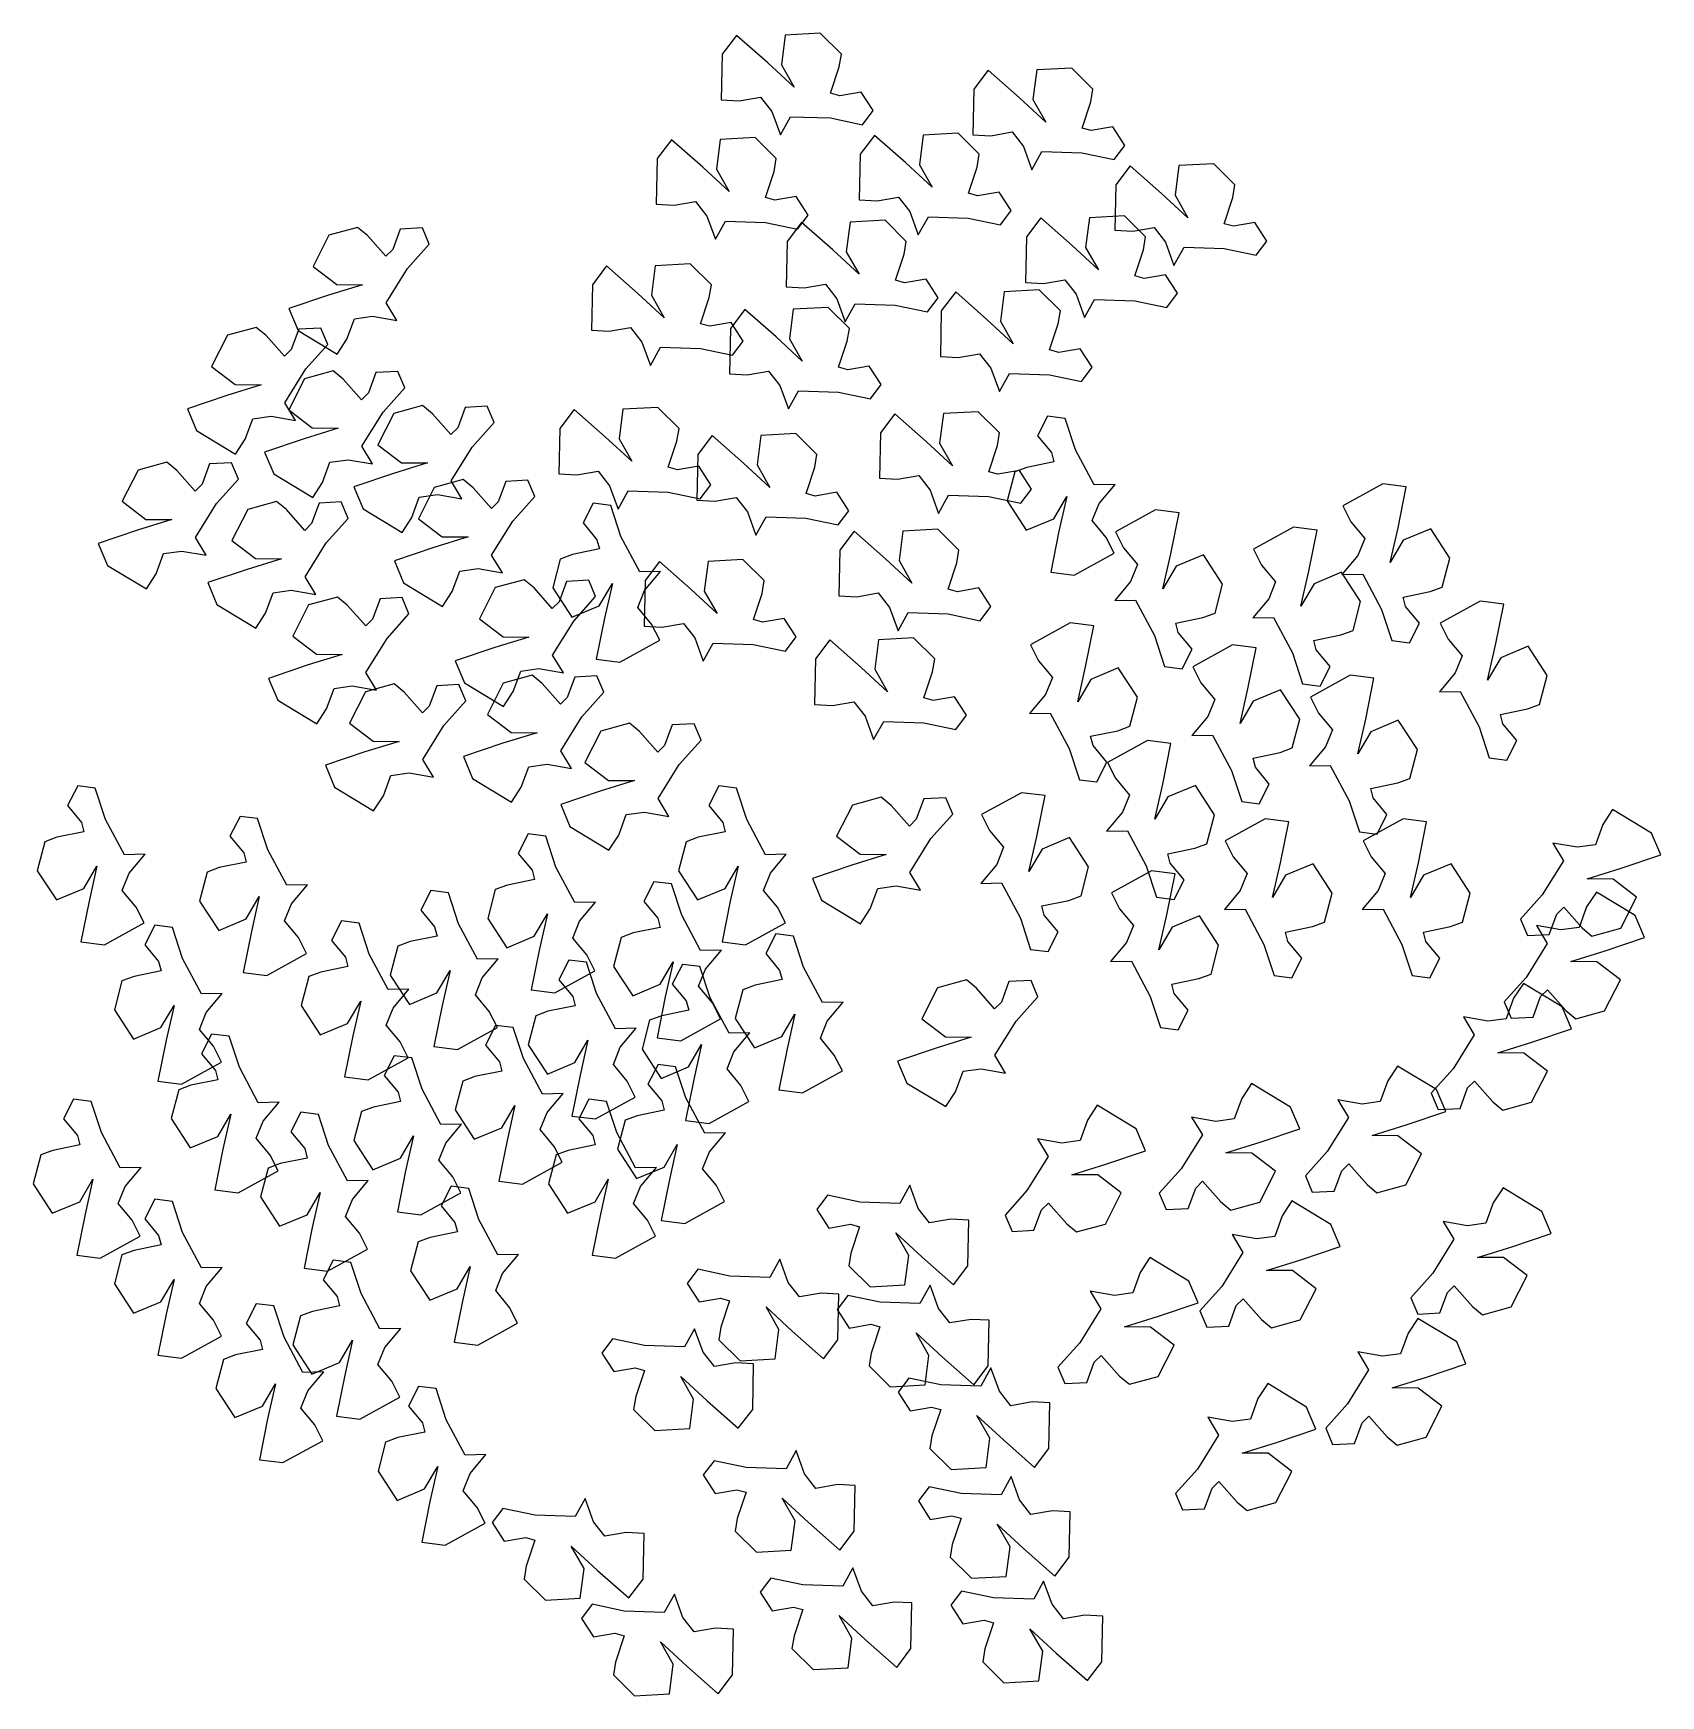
# Model space of a CAD drawing. Header units: metres. Extents: x -0.96 to 1.01, y -1 to 1.01.
import ezdxf

# ---------------------------------------------------------------- set-up
doc = ezdxf.new("R2010")
doc.units = ezdxf.units.M
doc.layers.add('ceco.net 96', color=7, linetype='Continuous')

msp = doc.modelspace()

# ---------------------------------------------------------------- linework, layer by layer
at = {"layer": 'ceco.net 96', "linetype": 'ByBlock'}
for p, q in [((-0.0047, 1.0072), (-0.047, 1.0049)), ((0.021, 0.9818), (-0.0047, 1.0072)), ((-0.1058, 1.0047), (-0.1231, 0.9818)), ((-0.0679, 0.9714), (-0.1058, 1.0047)), ((-0.047, 1.0049), (-0.0516, 0.9692)), ((-0.1231, 0.9818), (-0.1243, 0.9267)), ((-0.0361, 0.942), (-0.0679, 0.9714)), ((-0.0516, 0.9692), (-0.0361, 0.942)), ((0.0078, 0.9347), (0.0184, 0.9664)), ((0.0184, 0.9664), (0.021, 0.9818)), ((0.1987, 0.9626), (0.1814, 0.9397)), ((0.2366, 0.9292), (0.1987, 0.9626)), ((0.2575, 0.9628), (0.2529, 0.9271)), ((0.2998, 0.9651), (0.2575, 0.9628)), ((0.3255, 0.9397), (0.2998, 0.9651)), ((-0.1243, 0.9267), (-0.1027, 0.9255)), ((-0.1027, 0.9255), (-0.0768, 0.93)), ((-0.0768, 0.93), (-0.0631, 0.9125)), ((0.019, 0.9316), (0.0078, 0.9347)), ((0.045, 0.9361), (0.019, 0.9316)), ((0.0595, 0.9137), (0.045, 0.9361)), ((0.1814, 0.9397), (0.1802, 0.8845)), ((0.2684, 0.8998), (0.2366, 0.9292)), ((0.2529, 0.9271), (0.2684, 0.8998)), ((0.3229, 0.9242), (0.3255, 0.9397)), ((-0.0631, 0.9125), (-0.0528, 0.8843)), ((-0.0528, 0.8843), (-0.0407, 0.9063)), ((-0.0407, 0.9063), (0.0078, 0.9047)), ((0.0466, 0.8965), (0.0595, 0.9137)), ((0.3124, 0.8925), (0.3229, 0.9242)), ((0.0078, 0.9047), (0.0466, 0.8965)), ((0.1623, 0.8862), (0.12, 0.8839)), ((0.188, 0.8608), (0.1623, 0.8862)), ((0.2018, 0.8833), (0.2277, 0.8878)), ((0.2277, 0.8878), (0.2414, 0.8703)), ((0.3236, 0.8894), (0.3124, 0.8925)), ((0.3495, 0.8939), (0.3236, 0.8894)), ((0.3641, 0.8715), (0.3495, 0.8939)), ((-0.1845, 0.8784), (-0.2018, 0.8555)), ((-0.1466, 0.845), (-0.1845, 0.8784)), ((-0.1257, 0.8786), (-0.1303, 0.8429)), ((-0.0834, 0.8809), (-0.1257, 0.8786)), ((-0.0577, 0.8555), (-0.0834, 0.8809)), ((0.0612, 0.8837), (0.0438, 0.8608)), ((0.0991, 0.8503), (0.0612, 0.8837)), ((0.12, 0.8839), (0.1154, 0.8482)), ((0.1802, 0.8845), (0.2018, 0.8833)), ((0.2414, 0.8703), (0.2517, 0.8421)), ((0.3511, 0.8544), (0.3641, 0.8715)), ((-0.2018, 0.8555), (-0.203, 0.8003)), ((-0.1148, 0.8156), (-0.1466, 0.845)), ((-0.0603, 0.84), (-0.0577, 0.8555)), ((0.0438, 0.8608), (0.0427, 0.8057)), ((0.1309, 0.8209), (0.0991, 0.8503)), ((0.1154, 0.8482), (0.1309, 0.8209)), ((0.1748, 0.8136), (0.1854, 0.8453)), ((0.1854, 0.8453), (0.188, 0.8608)), ((0.2517, 0.8421), (0.2638, 0.8641)), ((0.2638, 0.8641), (0.3123, 0.8625)), ((0.3123, 0.8625), (0.3511, 0.8544)), ((0.3707, 0.8468), (0.3533, 0.8239)), ((0.4086, 0.8135), (0.3707, 0.8468)), ((0.4295, 0.8471), (0.4249, 0.8114)), ((0.4717, 0.8493), (0.4295, 0.8471)), ((0.4975, 0.8239), (0.4717, 0.8493)), ((-0.1303, 0.8429), (-0.1148, 0.8156)), ((-0.0709, 0.8083), (-0.0603, 0.84)), ((-0.0596, 0.8052), (-0.0709, 0.8083)), ((-0.0337, 0.8097), (-0.0596, 0.8052)), ((-0.0192, 0.7873), (-0.0337, 0.8097)), ((0.0427, 0.8057), (0.0642, 0.8045)), ((0.0642, 0.8045), (0.0902, 0.809)), ((0.0902, 0.809), (0.1039, 0.7914)), ((0.186, 0.8105), (0.1748, 0.8136)), ((0.212, 0.815), (0.186, 0.8105)), ((0.2265, 0.7926), (0.212, 0.815)), ((0.3533, 0.8239), (0.3522, 0.7688)), ((0.4404, 0.7841), (0.4086, 0.8135)), ((0.4249, 0.8114), (0.4404, 0.7841)), ((0.4843, 0.7768), (0.4949, 0.8085)), ((0.4949, 0.8085), (0.4975, 0.8239)), ((-0.203, 0.8003), (-0.1814, 0.7991)), ((-0.1814, 0.7991), (-0.1555, 0.8036)), ((-0.1555, 0.8036), (-0.1418, 0.7861)), ((-0.1418, 0.7861), (-0.1315, 0.7579)), ((-0.0321, 0.7702), (-0.0192, 0.7873)), ((0.1039, 0.7914), (0.1141, 0.7632)), ((0.1141, 0.7632), (0.1263, 0.7852)), ((0.1263, 0.7852), (0.1747, 0.7836)), ((0.2135, 0.7755), (0.2265, 0.7926)), ((0.3636, 0.7862), (0.3214, 0.7839)), ((0.3893, 0.7608), (0.3636, 0.7862)), ((-0.5645, 0.7724), (-0.5993, 0.7628)), ((-0.5524, 0.7624), (-0.5645, 0.7724)), ((-0.5129, 0.7703), (-0.522, 0.7456)), ((-0.4862, 0.7717), (-0.5129, 0.7703)), ((-0.4778, 0.7519), (-0.4862, 0.7717)), ((-0.1315, 0.7579), (-0.1194, 0.7799)), ((-0.1194, 0.7799), (-0.0709, 0.7783)), ((-0.0709, 0.7783), (-0.0321, 0.7702)), ((-0.0272, 0.7784), (-0.0446, 0.7554)), ((0.0107, 0.745), (-0.0272, 0.7784)), ((0.0316, 0.7786), (0.027, 0.7429)), ((0.0739, 0.7809), (0.0316, 0.7786)), ((0.0996, 0.7554), (0.0739, 0.7809)), ((0.1747, 0.7836), (0.2135, 0.7755)), ((0.2626, 0.7837), (0.2452, 0.7608)), ((0.3004, 0.7503), (0.2626, 0.7837)), ((0.3214, 0.7839), (0.3167, 0.7482)), ((0.3522, 0.7688), (0.3737, 0.7676)), ((0.3737, 0.7676), (0.3997, 0.7721)), ((0.3997, 0.7721), (0.4134, 0.7546)), ((0.4955, 0.7737), (0.4843, 0.7768)), ((0.5214, 0.7782), (0.4955, 0.7737)), ((0.536, 0.7558), (0.5214, 0.7782)), ((-0.5993, 0.7628), (-0.6185, 0.7251)), ((-0.5302, 0.7374), (-0.5524, 0.7624)), ((-0.522, 0.7456), (-0.5302, 0.7374)), ((-0.5043, 0.7224), (-0.4778, 0.7519)), ((-0.0446, 0.7554), (-0.0457, 0.7003)), ((0.0425, 0.7156), (0.0107, 0.745)), ((0.097, 0.74), (0.0996, 0.7554)), ((0.2452, 0.7608), (0.244, 0.7056)), ((0.3322, 0.7209), (0.3004, 0.7503)), ((0.3167, 0.7482), (0.3322, 0.7209)), ((0.3762, 0.7136), (0.3867, 0.7453)), ((0.3867, 0.7453), (0.3893, 0.7608)), ((0.4134, 0.7546), (0.4236, 0.7264)), ((0.4236, 0.7264), (0.4358, 0.7484)), ((0.4358, 0.7484), (0.4842, 0.7468)), ((0.4842, 0.7468), (0.523, 0.7386)), ((0.523, 0.7386), (0.536, 0.7558)), ((-0.6185, 0.7251), (-0.5899, 0.7033)), ((-0.2631, 0.7258), (-0.2804, 0.7029)), ((-0.2252, 0.6924), (-0.2631, 0.7258)), ((-0.2043, 0.726), (-0.2089, 0.6903)), ((-0.162, 0.7283), (-0.2043, 0.726)), ((-0.1363, 0.7029), (-0.162, 0.7283)), ((0.027, 0.7429), (0.0425, 0.7156)), ((0.0864, 0.7083), (0.097, 0.74)), ((-0.5299, 0.6812), (-0.5043, 0.7224)), ((0.0976, 0.7052), (0.0864, 0.7083)), ((0.1236, 0.7097), (0.0976, 0.7052)), ((0.1381, 0.6873), (0.1236, 0.7097)), ((0.244, 0.7056), (0.2656, 0.7044)), ((0.2656, 0.7044), (0.2915, 0.7089)), ((0.2915, 0.7089), (0.3052, 0.6914)), ((0.3874, 0.7105), (0.3762, 0.7136)), ((0.4133, 0.715), (0.3874, 0.7105)), ((0.4279, 0.6926), (0.4133, 0.715)), ((-0.5999, 0.6902), (-0.6477, 0.6741)), ((-0.5585, 0.703), (-0.5999, 0.6902)), ((-0.5899, 0.7033), (-0.5585, 0.703)), ((-0.2804, 0.7029), (-0.2816, 0.6478)), ((-0.1934, 0.663), (-0.2252, 0.6924)), ((-0.2089, 0.6903), (-0.1934, 0.663)), ((-0.1494, 0.6558), (-0.1389, 0.6875)), ((-0.1389, 0.6875), (-0.1363, 0.7029)), ((-0.0457, 0.7003), (-0.0242, 0.6991)), ((-0.0242, 0.6991), (0.0018, 0.7036)), ((0.0018, 0.7036), (0.0155, 0.6861)), ((0.0155, 0.6861), (0.0258, 0.6579)), ((0.1251, 0.6702), (0.1381, 0.6873)), ((0.1594, 0.6942), (0.142, 0.6712)), ((0.1973, 0.6608), (0.1594, 0.6942)), ((0.2182, 0.6944), (0.2136, 0.6587)), ((0.2605, 0.6967), (0.2182, 0.6944)), ((0.2862, 0.6712), (0.2605, 0.6967)), ((0.3052, 0.6914), (0.3155, 0.6632)), ((0.3155, 0.6632), (0.3276, 0.6852)), ((0.3276, 0.6852), (0.3761, 0.6836)), ((0.4149, 0.6755), (0.4279, 0.6926)), ((-0.6477, 0.6741), (-0.6365, 0.6476)), ((-0.5685, 0.6618), (-0.5465, 0.6649)), ((-0.5465, 0.6649), (-0.5169, 0.6597)), ((-0.5169, 0.6597), (-0.5299, 0.6812)), ((-0.096, 0.6731), (-0.1133, 0.6502)), ((-0.0581, 0.6398), (-0.096, 0.6731)), ((-0.0372, 0.6734), (-0.0418, 0.6377)), ((0.0051, 0.6756), (-0.0372, 0.6734)), ((0.0308, 0.6502), (0.0051, 0.6756)), ((0.0258, 0.6579), (0.0379, 0.6799)), ((0.0379, 0.6799), (0.0863, 0.6783)), ((0.0863, 0.6783), (0.1251, 0.6702)), ((0.142, 0.6712), (0.1409, 0.6161)), ((0.2836, 0.6558), (0.2862, 0.6712)), ((0.3761, 0.6836), (0.4149, 0.6755)), ((-0.6874, 0.6514), (-0.7222, 0.6418)), ((-0.6753, 0.6414), (-0.6874, 0.6514)), ((-0.6358, 0.6493), (-0.6448, 0.6245)), ((-0.6365, 0.6476), (-0.5894, 0.619)), ((-0.6091, 0.6506), (-0.6358, 0.6493)), ((-0.6007, 0.6308), (-0.6091, 0.6506)), ((-0.5776, 0.6371), (-0.5685, 0.6618)), ((-0.2816, 0.6478), (-0.26, 0.6466)), ((-0.26, 0.6466), (-0.2341, 0.6511)), ((-0.2341, 0.6511), (-0.2204, 0.6335)), ((-0.1382, 0.6527), (-0.1494, 0.6558)), ((-0.1123, 0.6572), (-0.1382, 0.6527)), ((-0.1133, 0.6502), (-0.1145, 0.5951)), ((-0.0977, 0.6347), (-0.1123, 0.6572)), ((0.0282, 0.6348), (0.0308, 0.6502)), ((0.2291, 0.6314), (0.1973, 0.6608)), ((0.2136, 0.6587), (0.2291, 0.6314)), ((0.273, 0.6241), (0.2836, 0.6558)), ((-0.7222, 0.6418), (-0.7414, 0.604)), ((-0.6531, 0.6164), (-0.6753, 0.6414)), ((-0.6448, 0.6245), (-0.6531, 0.6164)), ((-0.6272, 0.6013), (-0.6007, 0.6308)), ((-0.5894, 0.619), (-0.5776, 0.6371)), ((-0.2204, 0.6335), (-0.2101, 0.6053)), ((-0.2101, 0.6053), (-0.198, 0.6273)), ((-0.198, 0.6273), (-0.1495, 0.6258)), ((-0.1495, 0.6258), (-0.1107, 0.6176)), ((-0.1107, 0.6176), (-0.0977, 0.6347)), ((-0.0263, 0.6104), (-0.0581, 0.6398)), ((-0.0418, 0.6377), (-0.0263, 0.6104)), ((0.0177, 0.6031), (0.0282, 0.6348)), ((0.2842, 0.621), (0.273, 0.6241)), ((0.3102, 0.6255), (0.2842, 0.621)), ((0.3247, 0.6031), (0.3102, 0.6255)), ((-0.7414, 0.604), (-0.7128, 0.5822)), ((0.0548, 0.6045), (0.0289, 0.6)), ((0.0693, 0.5821), (0.0548, 0.6045)), ((0.1409, 0.6161), (0.1624, 0.6149)), ((0.1624, 0.6149), (0.1884, 0.6194)), ((0.1884, 0.6194), (0.2021, 0.6019)), ((-0.6528, 0.5602), (-0.6272, 0.6013)), ((-0.6289, 0.5892), (-0.648, 0.5515)), ((-0.594, 0.5988), (-0.6289, 0.5892)), ((-0.5819, 0.5888), (-0.594, 0.5988)), ((-0.5598, 0.5638), (-0.5819, 0.5888)), ((-0.5424, 0.5967), (-0.5515, 0.572)), ((-0.5157, 0.5981), (-0.5424, 0.5967)), ((-0.5074, 0.5783), (-0.5157, 0.5981)), ((-0.1145, 0.5951), (-0.0929, 0.5939)), ((-0.0929, 0.5939), (-0.067, 0.5984)), ((-0.067, 0.5984), (-0.0533, 0.5809)), ((0.0289, 0.6), (0.0177, 0.6031)), ((0.2021, 0.6019), (0.2123, 0.5737)), ((0.2123, 0.5737), (0.2245, 0.5957)), ((0.2245, 0.5957), (0.2729, 0.5941)), ((0.2729, 0.5941), (0.3117, 0.586)), ((0.3117, 0.586), (0.3247, 0.6031)), ((-0.7227, 0.5691), (-0.7706, 0.553)), ((-0.6814, 0.582), (-0.7227, 0.5691)), ((-0.7128, 0.5822), (-0.6814, 0.582)), ((-0.5515, 0.572), (-0.5598, 0.5638)), ((-0.5338, 0.5488), (-0.5074, 0.5783)), ((-0.0533, 0.5809), (-0.043, 0.5527)), ((-0.043, 0.5527), (-0.0309, 0.5747)), ((-0.0309, 0.5747), (0.0176, 0.5731)), ((0.0176, 0.5731), (0.0564, 0.5649)), ((0.0564, 0.5649), (0.0693, 0.5821)), ((-0.7706, 0.553), (-0.7594, 0.5265)), ((-0.6914, 0.5408), (-0.6693, 0.5438)), ((-0.6693, 0.5438), (-0.6398, 0.5386)), ((-0.6398, 0.5386), (-0.6528, 0.5602)), ((-0.648, 0.5515), (-0.6194, 0.5297)), ((-0.5594, 0.5076), (-0.5338, 0.5488)), ((-0.5208, 0.5471), (-0.5399, 0.5093)), ((-0.4859, 0.5567), (-0.5208, 0.5471)), ((-0.4738, 0.5467), (-0.4859, 0.5567)), ((-0.4517, 0.5217), (-0.4738, 0.5467)), ((-0.4343, 0.5546), (-0.4434, 0.5298)), ((-0.4076, 0.5559), (-0.4343, 0.5546)), ((-0.3993, 0.5361), (-0.4076, 0.5559)), ((-0.3023, 0.5521), (-0.3197, 0.5292)), ((-0.2644, 0.5187), (-0.3023, 0.5521)), ((-0.2435, 0.5523), (-0.2481, 0.5166)), ((-0.2012, 0.5546), (-0.2435, 0.5523)), ((-0.1755, 0.5292), (-0.2012, 0.5546)), ((0.0858, 0.5468), (0.0684, 0.5239)), ((0.1237, 0.5134), (0.0858, 0.5468)), ((0.1446, 0.547), (0.14, 0.5113)), ((0.1868, 0.5493), (0.1446, 0.547)), ((0.2126, 0.5239), (0.1868, 0.5493)), ((0.2706, 0.5438), (0.2585, 0.52)), ((0.292, 0.5411), (0.2706, 0.5438)), ((-0.7594, 0.5265), (-0.7123, 0.498)), ((-0.7005, 0.516), (-0.6914, 0.5408)), ((-0.588, 0.5294), (-0.6294, 0.5166)), ((-0.6194, 0.5297), (-0.588, 0.5294)), ((-0.4434, 0.5298), (-0.4517, 0.5217)), ((-0.4257, 0.5066), (-0.3993, 0.5361)), ((-0.3197, 0.5292), (-0.3208, 0.4741)), ((-0.1781, 0.5137), (-0.1755, 0.5292)), ((0.0684, 0.5239), (0.0673, 0.4688)), ((0.21, 0.5084), (0.2126, 0.5239)), ((0.3043, 0.5034), (0.292, 0.5411)), ((-0.7123, 0.498), (-0.7005, 0.516)), ((-0.6294, 0.5166), (-0.6772, 0.5005)), ((-0.5464, 0.4861), (-0.5594, 0.5076)), ((-0.5399, 0.5093), (-0.5113, 0.4875)), ((-0.4513, 0.4655), (-0.4257, 0.5066)), ((-0.2326, 0.4893), (-0.2644, 0.5187)), ((-0.2481, 0.5166), (-0.2326, 0.4893)), ((-0.1887, 0.4821), (-0.1781, 0.5137)), ((-0.1353, 0.5205), (-0.1527, 0.4975)), ((-0.0974, 0.4871), (-0.1353, 0.5205)), ((-0.0765, 0.5207), (-0.0811, 0.485)), ((-0.0342, 0.523), (-0.0765, 0.5207)), ((-0.0085, 0.4975), (-0.0342, 0.523)), ((0.1555, 0.484), (0.1237, 0.5134)), ((0.14, 0.5113), (0.1555, 0.484)), ((0.1994, 0.4767), (0.21, 0.5084)), ((0.2585, 0.52), (0.2754, 0.4998)), ((0.3272, 0.4607), (0.3043, 0.5034)), ((-0.7954, 0.4883), (-0.8302, 0.4787)), ((-0.7833, 0.4783), (-0.7954, 0.4883)), ((-0.7438, 0.4862), (-0.7529, 0.4615)), ((-0.7171, 0.4876), (-0.7438, 0.4862)), ((-0.7087, 0.4678), (-0.7171, 0.4876)), ((-0.6772, 0.5005), (-0.6661, 0.474)), ((-0.6071, 0.4635), (-0.598, 0.4882)), ((-0.598, 0.4882), (-0.576, 0.4913)), ((-0.576, 0.4913), (-0.5464, 0.4861)), ((-0.4799, 0.4873), (-0.5213, 0.4744)), ((-0.5113, 0.4875), (-0.4799, 0.4873)), ((-0.1515, 0.4834), (-0.1775, 0.479)), ((-0.1527, 0.4975), (-0.1538, 0.4424)), ((-0.137, 0.461), (-0.1515, 0.4834)), ((-0.0656, 0.4577), (-0.0974, 0.4871)), ((-0.0811, 0.485), (-0.0656, 0.4577)), ((-0.0111, 0.4821), (-0.0085, 0.4975)), ((0.2783, 0.4885), (0.2455, 0.4818)), ((0.2754, 0.4998), (0.2783, 0.4885)), ((-0.8302, 0.4787), (-0.8494, 0.441)), ((-0.7611, 0.4533), (-0.7833, 0.4783)), ((-0.7352, 0.4382), (-0.7087, 0.4678)), ((-0.6661, 0.474), (-0.6189, 0.4454)), ((-0.6189, 0.4454), (-0.6071, 0.4635)), ((-0.5213, 0.4744), (-0.5691, 0.4583)), ((-0.4368, 0.4672), (-0.4717, 0.4576)), ((-0.4383, 0.4439), (-0.4513, 0.4655)), ((-0.4248, 0.4572), (-0.4368, 0.4672)), ((-0.3852, 0.465), (-0.3943, 0.4403)), ((-0.3586, 0.4664), (-0.3852, 0.465)), ((-0.3502, 0.4466), (-0.3586, 0.4664)), ((-0.3208, 0.4741), (-0.2992, 0.4729)), ((-0.2992, 0.4729), (-0.2733, 0.4774)), ((-0.2733, 0.4774), (-0.2596, 0.4598)), ((-0.1775, 0.479), (-0.1887, 0.4821)), ((-0.0217, 0.4504), (-0.0111, 0.4821)), ((0.0673, 0.4688), (0.0888, 0.4676)), ((0.0888, 0.4676), (0.1148, 0.472)), ((0.1148, 0.472), (0.1285, 0.4545)), ((0.2106, 0.4736), (0.1994, 0.4767)), ((0.2365, 0.4781), (0.2106, 0.4736)), ((0.2309, 0.4764), (0.2217, 0.4414)), ((0.2455, 0.4818), (0.2309, 0.4764)), ((0.2511, 0.4557), (0.2365, 0.4781)), ((-0.7529, 0.4615), (-0.7611, 0.4533)), ((-0.5691, 0.4583), (-0.558, 0.4318)), ((-0.499, 0.4213), (-0.4899, 0.446)), ((-0.4717, 0.4576), (-0.4909, 0.4198)), ((-0.4899, 0.446), (-0.4679, 0.4491)), ((-0.4679, 0.4491), (-0.4383, 0.4439)), ((-0.4026, 0.4322), (-0.4248, 0.4572)), ((-0.3767, 0.4171), (-0.3502, 0.4466)), ((-0.2596, 0.4598), (-0.2493, 0.4316)), ((-0.2493, 0.4316), (-0.2372, 0.4536)), ((-0.2372, 0.4536), (-0.1888, 0.4521)), ((-0.1888, 0.4521), (-0.1499, 0.4439)), ((-0.1499, 0.4439), (-0.137, 0.461)), ((-0.1323, 0.4412), (-0.1063, 0.4457)), ((-0.1063, 0.4457), (-0.0926, 0.4282)), ((-0.0105, 0.4473), (-0.0217, 0.4504)), ((0.0155, 0.4518), (-0.0105, 0.4473)), ((0.03, 0.4294), (0.0155, 0.4518)), ((0.1285, 0.4545), (0.1387, 0.4263)), ((0.1387, 0.4263), (0.1509, 0.4483)), ((0.1509, 0.4483), (0.1993, 0.4467)), ((0.1993, 0.4467), (0.2381, 0.4386)), ((0.2381, 0.4386), (0.2511, 0.4557)), ((0.2781, 0.4198), (0.2939, 0.4468)), ((0.2939, 0.4468), (0.2844, 0.4046)), ((0.3523, 0.4612), (0.3272, 0.4607)), ((0.333, 0.4382), (0.3523, 0.4612)), ((0.6763, 0.462), (0.628, 0.4355)), ((0.7048, 0.4585), (0.6763, 0.462)), ((0.6949, 0.409), (0.7048, 0.4585)), ((-0.8494, 0.441), (-0.8208, 0.4191)), ((-0.7608, 0.3971), (-0.7352, 0.4382)), ((-0.6976, 0.4312), (-0.7168, 0.3935)), ((-0.6628, 0.4408), (-0.6976, 0.4312)), ((-0.6507, 0.4309), (-0.6628, 0.4408)), ((-0.6285, 0.4058), (-0.6507, 0.4309)), ((-0.6112, 0.4387), (-0.6203, 0.414)), ((-0.5845, 0.4401), (-0.6112, 0.4387)), ((-0.5761, 0.4203), (-0.5845, 0.4401)), ((-0.558, 0.4318), (-0.5108, 0.4033)), ((-0.3943, 0.4403), (-0.4026, 0.4322)), ((-0.2795, 0.4386), (-0.2917, 0.4148)), ((-0.2582, 0.4359), (-0.2795, 0.4386)), ((-0.2459, 0.3982), (-0.2582, 0.4359)), ((-0.1538, 0.4424), (-0.1323, 0.4412)), ((-0.0926, 0.4282), (-0.0824, 0.4)), ((0.017, 0.4123), (0.03, 0.4294)), ((0.2217, 0.4414), (0.2448, 0.4059)), ((0.3247, 0.4176), (0.333, 0.4382)), ((0.4012, 0.4305), (0.3529, 0.4039)), ((0.4298, 0.4269), (0.4012, 0.4305)), ((0.4198, 0.3774), (0.4298, 0.4269)), ((0.628, 0.4355), (0.6378, 0.4162)), ((-0.8308, 0.4061), (-0.8786, 0.3899)), ((-0.7894, 0.4189), (-0.8308, 0.4061)), ((-0.8208, 0.4191), (-0.7894, 0.4189)), ((-0.6203, 0.414), (-0.6285, 0.4058)), ((-0.6026, 0.3908), (-0.5761, 0.4203)), ((-0.5108, 0.4033), (-0.499, 0.4213)), ((-0.4909, 0.4198), (-0.4623, 0.398)), ((-0.4023, 0.3759), (-0.3767, 0.4171)), ((-0.2917, 0.4148), (-0.2748, 0.3945)), ((-0.0824, 0.4), (-0.0702, 0.422)), ((-0.0702, 0.422), (-0.0218, 0.4204)), ((-0.0218, 0.4204), (0.017, 0.4123)), ((0.0366, 0.4047), (0.0192, 0.3818)), ((0.0745, 0.3714), (0.0366, 0.4047)), ((0.0954, 0.4049), (0.0908, 0.3693)), ((0.1377, 0.4072), (0.0954, 0.4049)), ((0.1634, 0.3818), (0.1377, 0.4072)), ((0.2448, 0.4059), (0.2781, 0.4198)), ((0.2844, 0.4046), (0.2744, 0.3551)), ((0.3415, 0.3973), (0.3247, 0.4176)), ((0.3529, 0.4039), (0.3627, 0.3847)), ((0.5683, 0.4095), (0.52, 0.3829)), ((0.5968, 0.4059), (0.5683, 0.4095)), ((0.5869, 0.3564), (0.5968, 0.4059)), ((0.6378, 0.4162), (0.6546, 0.396)), ((0.6853, 0.3667), (0.6949, 0.409)), ((0.7344, 0.4076), (0.7012, 0.3938)), ((0.7575, 0.3722), (0.7344, 0.4076)), ((-0.8786, 0.3899), (-0.8674, 0.3634)), ((-0.7478, 0.3756), (-0.7608, 0.3971)), ((-0.7168, 0.3935), (-0.6882, 0.3717)), ((-0.6282, 0.3496), (-0.6026, 0.3908)), ((-0.4722, 0.3849), (-0.5201, 0.3688)), ((-0.4309, 0.3978), (-0.4722, 0.3849)), ((-0.4623, 0.398), (-0.4309, 0.3978)), ((-0.2719, 0.3833), (-0.3046, 0.3766)), ((-0.2748, 0.3945), (-0.2719, 0.3833)), ((-0.223, 0.3555), (-0.2459, 0.3982)), ((0.3513, 0.3781), (0.3415, 0.3973)), ((0.3627, 0.3847), (0.3795, 0.3645)), ((0.52, 0.3829), (0.5297, 0.3637)), ((0.6546, 0.396), (0.6463, 0.3754)), ((0.7012, 0.3938), (0.6853, 0.3667)), ((-0.8674, 0.3634), (-0.8203, 0.3349)), ((-0.8085, 0.353), (-0.7994, 0.3777)), ((-0.7994, 0.3777), (-0.7773, 0.3808)), ((-0.7773, 0.3808), (-0.7478, 0.3756)), ((-0.6568, 0.3714), (-0.6982, 0.3586)), ((-0.6882, 0.3717), (-0.6568, 0.3714)), ((-0.5201, 0.3688), (-0.5089, 0.3423)), ((-0.3893, 0.3544), (-0.4023, 0.3759)), ((-0.3193, 0.3711), (-0.3284, 0.3361)), ((-0.3046, 0.3766), (-0.3193, 0.3711)), ((-0.1991, 0.3679), (-0.2165, 0.345)), ((-0.1612, 0.3345), (-0.1991, 0.3679)), ((-0.1403, 0.3681), (-0.1449, 0.3324)), ((-0.0981, 0.3704), (-0.1403, 0.3681)), ((-0.0723, 0.345), (-0.0981, 0.3704)), ((0.0192, 0.3818), (0.0181, 0.3267)), ((0.1063, 0.342), (0.0745, 0.3714)), ((0.0908, 0.3693), (0.1063, 0.342)), ((0.1502, 0.3347), (0.1608, 0.3664)), ((0.1608, 0.3664), (0.1634, 0.3818)), ((0.303, 0.3515), (0.3513, 0.3781)), ((0.3795, 0.3645), (0.3712, 0.3438)), ((0.4103, 0.3352), (0.4198, 0.3774)), ((0.4261, 0.3623), (0.4103, 0.3352)), ((0.4593, 0.3761), (0.4261, 0.3623)), ((0.4825, 0.3407), (0.4593, 0.3761)), ((0.5297, 0.3637), (0.5466, 0.3434)), ((0.6463, 0.3754), (0.627, 0.3524)), ((0.7484, 0.3372), (0.7575, 0.3722)), ((-0.8203, 0.3349), (-0.8085, 0.353)), ((-0.6982, 0.3586), (-0.746, 0.3425)), ((-0.746, 0.3425), (-0.7349, 0.316)), ((-0.6152, 0.3281), (-0.6282, 0.3496)), ((-0.5089, 0.3423), (-0.4618, 0.3138)), ((-0.45, 0.3318), (-0.4409, 0.3565)), ((-0.4409, 0.3565), (-0.4188, 0.3596)), ((-0.4188, 0.3596), (-0.3893, 0.3544)), ((-0.3631, 0.3461), (-0.398, 0.3365)), ((-0.351, 0.3361), (-0.3631, 0.3461)), ((-0.3115, 0.344), (-0.3206, 0.3193)), ((-0.2848, 0.3454), (-0.3115, 0.344)), ((-0.2765, 0.3256), (-0.2848, 0.3454)), ((-0.1979, 0.356), (-0.223, 0.3555)), ((-0.2165, 0.345), (-0.2176, 0.2899)), ((-0.2172, 0.333), (-0.1979, 0.356)), ((-0.0749, 0.3295), (-0.0723, 0.345)), ((0.2744, 0.3551), (0.303, 0.3515)), ((0.3712, 0.3438), (0.3519, 0.3208)), ((0.5466, 0.3434), (0.5383, 0.3228)), ((0.5773, 0.3142), (0.5869, 0.3564)), ((0.6264, 0.3551), (0.5932, 0.3412)), ((0.6495, 0.3196), (0.6264, 0.3551)), ((0.627, 0.3524), (0.6521, 0.3529)), ((0.6521, 0.3529), (0.675, 0.3101)), ((-0.6759, 0.3055), (-0.6668, 0.3302)), ((-0.6668, 0.3302), (-0.6448, 0.3333)), ((-0.6448, 0.3333), (-0.6152, 0.3281)), ((-0.589, 0.3251), (-0.6239, 0.3155)), ((-0.577, 0.3151), (-0.589, 0.3251)), ((-0.5374, 0.323), (-0.5465, 0.2983)), ((-0.5108, 0.3244), (-0.5374, 0.323)), ((-0.5024, 0.3046), (-0.5108, 0.3244)), ((-0.4618, 0.3138), (-0.45, 0.3318)), ((-0.398, 0.3365), (-0.4171, 0.2988)), ((-0.3289, 0.3111), (-0.351, 0.3361)), ((-0.3284, 0.3361), (-0.3053, 0.3007)), ((-0.303, 0.2961), (-0.2765, 0.3256)), ((-0.2721, 0.3145), (-0.2562, 0.3416)), ((-0.2562, 0.3416), (-0.2658, 0.2994)), ((-0.2255, 0.3123), (-0.2172, 0.333)), ((-0.1294, 0.3051), (-0.1612, 0.3345)), ((-0.1449, 0.3324), (-0.1294, 0.3051)), ((-0.0855, 0.2978), (-0.0749, 0.3295)), ((0.0181, 0.3267), (0.0397, 0.3255)), ((0.0397, 0.3255), (0.0656, 0.33)), ((0.0656, 0.33), (0.0793, 0.3125)), ((0.1614, 0.3316), (0.1502, 0.3347)), ((0.1874, 0.3361), (0.1614, 0.3316)), ((0.2019, 0.3137), (0.1874, 0.3361)), ((0.4733, 0.3057), (0.4825, 0.3407)), ((0.5383, 0.3228), (0.519, 0.2998)), ((0.5932, 0.3412), (0.5773, 0.3142)), ((0.701, 0.325), (0.7337, 0.3317)), ((0.7039, 0.3138), (0.701, 0.325)), ((0.7337, 0.3317), (0.7484, 0.3372)), ((-0.7349, 0.316), (-0.6877, 0.2874)), ((-0.6877, 0.2874), (-0.6759, 0.3055)), ((-0.6239, 0.3155), (-0.6431, 0.2778)), ((-0.5548, 0.2901), (-0.577, 0.3151)), ((-0.5289, 0.2751), (-0.5024, 0.3046)), ((-0.3206, 0.3193), (-0.3289, 0.3111)), ((-0.3053, 0.3007), (-0.2721, 0.3145)), ((-0.2087, 0.2921), (-0.2255, 0.3123)), ((0.0793, 0.3125), (0.0896, 0.2843)), ((0.0896, 0.2843), (0.1017, 0.3063)), ((0.1017, 0.3063), (0.1502, 0.3047)), ((0.1502, 0.3047), (0.189, 0.2965)), ((0.189, 0.2965), (0.2019, 0.3137)), ((0.3519, 0.3208), (0.377, 0.3213)), ((0.377, 0.3213), (0.3999, 0.2786)), ((0.4586, 0.3002), (0.4733, 0.3057)), ((0.6404, 0.2846), (0.6495, 0.3196)), ((0.675, 0.3101), (0.6873, 0.2724)), ((0.7208, 0.2936), (0.7039, 0.3138)), ((0.7942, 0.32), (0.7459, 0.2934)), ((0.8228, 0.3164), (0.7942, 0.32)), ((0.8128, 0.2669), (0.8228, 0.3164)), ((-0.5465, 0.2983), (-0.5548, 0.2901)), ((-0.4171, 0.2988), (-0.3885, 0.277)), ((-0.3285, 0.2549), (-0.303, 0.2961)), ((-0.2658, 0.2994), (-0.2757, 0.2499)), ((-0.2176, 0.2899), (-0.1961, 0.2887)), ((-0.1989, 0.2729), (-0.2087, 0.2921)), ((-0.1961, 0.2887), (-0.1701, 0.2931)), ((-0.1701, 0.2931), (-0.1564, 0.2756)), ((-0.0743, 0.2947), (-0.0855, 0.2978)), ((-0.0484, 0.2992), (-0.0743, 0.2947)), ((-0.0338, 0.2768), (-0.0484, 0.2992)), ((0.2981, 0.2937), (0.2498, 0.2671)), ((0.3266, 0.2901), (0.2981, 0.2937)), ((0.3166, 0.2406), (0.3266, 0.2901)), ((0.4259, 0.2935), (0.4586, 0.3002)), ((0.4288, 0.2823), (0.4259, 0.2935)), ((0.4457, 0.262), (0.4288, 0.2823)), ((0.519, 0.2998), (0.5441, 0.3003)), ((0.5441, 0.3003), (0.567, 0.2576)), ((0.6257, 0.2792), (0.6404, 0.2846)), ((0.7086, 0.2698), (0.7208, 0.2936)), ((0.7459, 0.2934), (0.7557, 0.2742)), ((-0.6431, 0.2778), (-0.6145, 0.2559)), ((-0.5545, 0.2339), (-0.5289, 0.2751)), ((-0.3985, 0.2639), (-0.4464, 0.2478)), ((-0.3571, 0.2767), (-0.3985, 0.2639)), ((-0.3885, 0.277), (-0.3571, 0.2767)), ((-0.2472, 0.2463), (-0.1989, 0.2729)), ((-0.1564, 0.2756), (-0.1462, 0.2474)), ((-0.1462, 0.2474), (-0.134, 0.2694)), ((-0.134, 0.2694), (-0.0856, 0.2678)), ((-0.0856, 0.2678), (-0.0468, 0.2597)), ((-0.0468, 0.2597), (-0.0338, 0.2768)), ((0.0072, 0.2732), (-0.0102, 0.2503)), ((0.0451, 0.2398), (0.0072, 0.2732)), ((0.066, 0.2734), (0.0614, 0.2377)), ((0.1083, 0.2757), (0.066, 0.2734)), ((0.134, 0.2503), (0.1083, 0.2757)), ((0.2498, 0.2671), (0.2595, 0.2478)), ((0.3999, 0.2786), (0.4122, 0.2409)), ((0.4335, 0.2382), (0.4457, 0.262)), ((0.4946, 0.2673), (0.4463, 0.2407)), ((0.5231, 0.2637), (0.4946, 0.2673)), ((0.5131, 0.2142), (0.5231, 0.2637)), ((0.593, 0.2725), (0.6257, 0.2792)), ((0.5959, 0.2612), (0.593, 0.2725)), ((0.6873, 0.2724), (0.7086, 0.2698)), ((0.7557, 0.2742), (0.7725, 0.2539)), ((0.8033, 0.2247), (0.8128, 0.2669)), ((0.8524, 0.2656), (0.8191, 0.2517)), ((0.8755, 0.2301), (0.8524, 0.2656)), ((-0.6244, 0.2429), (-0.6723, 0.2267)), ((-0.5831, 0.2557), (-0.6244, 0.2429)), ((-0.6145, 0.2559), (-0.5831, 0.2557)), ((-0.4464, 0.2478), (-0.4352, 0.2213)), ((-0.3155, 0.2334), (-0.3285, 0.2549)), ((-0.2757, 0.2499), (-0.2472, 0.2463)), ((-0.0102, 0.2503), (-0.0113, 0.1951)), ((0.1314, 0.2348), (0.134, 0.2503)), ((0.2595, 0.2478), (0.2764, 0.2276)), ((0.567, 0.2576), (0.5793, 0.2199)), ((0.6128, 0.241), (0.5959, 0.2612)), ((0.7725, 0.2539), (0.7642, 0.2333)), ((0.8191, 0.2517), (0.8033, 0.2247)), ((-0.6723, 0.2267), (-0.6611, 0.2002)), ((-0.5415, 0.2124), (-0.5545, 0.2339)), ((-0.4352, 0.2213), (-0.388, 0.1927)), ((-0.3533, 0.2304), (-0.3882, 0.2208)), ((-0.3762, 0.2108), (-0.3671, 0.2355)), ((-0.3671, 0.2355), (-0.3451, 0.2386)), ((-0.3412, 0.2204), (-0.3533, 0.2304)), ((-0.3451, 0.2386), (-0.3155, 0.2334)), ((-0.3017, 0.2283), (-0.3108, 0.2036)), ((-0.275, 0.2297), (-0.3017, 0.2283)), ((-0.2667, 0.2099), (-0.275, 0.2297)), ((0.0769, 0.2104), (0.0451, 0.2398)), ((0.0614, 0.2377), (0.0769, 0.2104)), ((0.1208, 0.2031), (0.1314, 0.2348)), ((0.2764, 0.2276), (0.268, 0.207)), ((0.3071, 0.1983), (0.3166, 0.2406)), ((0.323, 0.2254), (0.3071, 0.1983)), ((0.3562, 0.2393), (0.323, 0.2254)), ((0.3793, 0.2038), (0.3562, 0.2393)), ((0.4122, 0.2409), (0.4335, 0.2382)), ((0.4463, 0.2407), (0.456, 0.2215)), ((0.456, 0.2215), (0.4729, 0.2013)), ((0.6371, 0.2305), (0.5888, 0.2039)), ((0.6006, 0.2172), (0.6128, 0.241)), ((0.6656, 0.2269), (0.6371, 0.2305)), ((0.6557, 0.1774), (0.6656, 0.2269)), ((0.7642, 0.2333), (0.7449, 0.2103)), ((0.8663, 0.1951), (0.8755, 0.2301)), ((-0.6022, 0.1898), (-0.5931, 0.2145)), ((-0.5931, 0.2145), (-0.571, 0.2176)), ((-0.5551, 0.2103), (-0.5743, 0.1726)), ((-0.571, 0.2176), (-0.5415, 0.2124)), ((-0.5203, 0.2199), (-0.5551, 0.2103)), ((-0.5082, 0.2099), (-0.5203, 0.2199)), ((-0.486, 0.1849), (-0.5082, 0.2099)), ((-0.4687, 0.2178), (-0.4778, 0.1931)), ((-0.442, 0.2192), (-0.4687, 0.2178)), ((-0.4336, 0.1994), (-0.442, 0.2192)), ((-0.3882, 0.2208), (-0.4073, 0.1831)), ((-0.388, 0.1927), (-0.3762, 0.2108)), ((-0.3191, 0.1954), (-0.3412, 0.2204)), ((-0.3108, 0.2036), (-0.3191, 0.1954)), ((-0.2931, 0.1803), (-0.2667, 0.2099)), ((0.132, 0.2), (0.1208, 0.2031)), ((0.158, 0.2045), (0.132, 0.2)), ((0.1725, 0.1821), (0.158, 0.2045)), ((0.268, 0.207), (0.2487, 0.184)), ((0.3702, 0.1688), (0.3793, 0.2038)), ((0.4729, 0.2013), (0.4645, 0.1806)), ((0.5036, 0.172), (0.5131, 0.2142)), ((0.5527, 0.2129), (0.5195, 0.1991)), ((0.5758, 0.1775), (0.5527, 0.2129)), ((0.5793, 0.2199), (0.6006, 0.2172)), ((0.5888, 0.2039), (0.5985, 0.1847)), ((0.7449, 0.2103), (0.77, 0.2108)), ((0.77, 0.2108), (0.7929, 0.1681)), ((-0.6611, 0.2002), (-0.614, 0.1717)), ((-0.614, 0.1717), (-0.6022, 0.1898)), ((-0.4778, 0.1931), (-0.486, 0.1849)), ((-0.4601, 0.1698), (-0.4336, 0.1994)), ((-0.4073, 0.1831), (-0.3787, 0.1612)), ((-0.0113, 0.1951), (0.0102, 0.194)), ((0.0102, 0.194), (0.0362, 0.1984)), ((0.0362, 0.1984), (0.0499, 0.1809)), ((0.1595, 0.165), (0.1725, 0.1821)), ((0.2487, 0.184), (0.2739, 0.1845)), ((0.2739, 0.1845), (0.2967, 0.1417)), ((0.5195, 0.1991), (0.5036, 0.172)), ((0.5985, 0.1847), (0.6154, 0.1644)), ((0.8189, 0.183), (0.8517, 0.1897)), ((0.8218, 0.1717), (0.8189, 0.183)), ((0.8517, 0.1897), (0.8663, 0.1951)), ((-0.5743, 0.1726), (-0.5457, 0.1507)), ((-0.4857, 0.1287), (-0.4601, 0.1698)), ((-0.3473, 0.161), (-0.3887, 0.1482)), ((-0.3787, 0.1612), (-0.3473, 0.161)), ((-0.3187, 0.1392), (-0.2931, 0.1803)), ((-0.2702, 0.1628), (-0.2894, 0.1251)), ((-0.2354, 0.1724), (-0.2702, 0.1628)), ((-0.2233, 0.1624), (-0.2354, 0.1724)), ((-0.2011, 0.1374), (-0.2233, 0.1624)), ((-0.1838, 0.1703), (-0.1929, 0.1456)), ((-0.1571, 0.1717), (-0.1838, 0.1703)), ((-0.1487, 0.1519), (-0.1571, 0.1717)), ((0.0499, 0.1809), (0.0601, 0.1527)), ((0.0601, 0.1527), (0.0723, 0.1747)), ((0.0723, 0.1747), (0.1207, 0.1731)), ((0.1207, 0.1731), (0.1595, 0.165)), ((0.3227, 0.1567), (0.3555, 0.1633)), ((0.3555, 0.1633), (0.3702, 0.1688)), ((0.4645, 0.1806), (0.4453, 0.1576)), ((0.5667, 0.1425), (0.5758, 0.1775)), ((0.6154, 0.1644), (0.607, 0.1438)), ((0.6461, 0.1352), (0.6557, 0.1774)), ((0.662, 0.1622), (0.6461, 0.1352)), ((0.6952, 0.1761), (0.662, 0.1622)), ((0.7183, 0.1406), (0.6952, 0.1761)), ((0.7929, 0.1681), (0.8052, 0.1304)), ((0.8387, 0.1515), (0.8218, 0.1717)), ((-0.5143, 0.1505), (-0.5557, 0.1377)), ((-0.5457, 0.1507), (-0.5143, 0.1505)), ((-0.3887, 0.1482), (-0.4365, 0.132)), ((-0.1929, 0.1456), (-0.2011, 0.1374)), ((-0.1752, 0.1224), (-0.1487, 0.1519)), ((0.2967, 0.1417), (0.3091, 0.104)), ((0.3257, 0.1454), (0.3227, 0.1567)), ((0.3425, 0.1252), (0.3257, 0.1454)), ((0.3914, 0.1516), (0.3431, 0.125)), ((0.4199, 0.148), (0.3914, 0.1516)), ((0.41, 0.0985), (0.4199, 0.148)), ((0.4453, 0.1576), (0.4704, 0.1581)), ((0.4704, 0.1581), (0.4932, 0.1154)), ((0.552, 0.137), (0.5667, 0.1425)), ((0.607, 0.1438), (0.5878, 0.1208)), ((0.8266, 0.1277), (0.8387, 0.1515)), ((-0.5557, 0.1377), (-0.6035, 0.1215)), ((-0.6035, 0.1215), (-0.5924, 0.095)), ((-0.4727, 0.1072), (-0.4857, 0.1287)), ((-0.4365, 0.132), (-0.4254, 0.1055)), ((-0.3573, 0.1198), (-0.3353, 0.1229)), ((-0.3353, 0.1229), (-0.3057, 0.1177)), ((-0.3057, 0.1177), (-0.3187, 0.1392)), ((-0.2894, 0.1251), (-0.2608, 0.1033)), ((-0.2008, 0.0812), (-0.1752, 0.1224)), ((0.3304, 0.1014), (0.3425, 0.1252)), ((0.3431, 0.125), (0.3529, 0.1058)), ((0.5193, 0.1303), (0.552, 0.137)), ((0.5222, 0.1191), (0.5193, 0.1303)), ((0.5878, 0.1208), (0.6129, 0.1213)), ((0.6129, 0.1213), (0.6357, 0.0786)), ((0.7092, 0.1056), (0.7183, 0.1406)), ((0.8052, 0.1304), (0.8266, 0.1277)), ((-0.5334, 0.0845), (-0.5243, 0.1093)), ((-0.5243, 0.1093), (-0.5023, 0.1124)), ((-0.5023, 0.1124), (-0.4727, 0.1072)), ((-0.4254, 0.1055), (-0.3782, 0.077)), ((-0.3664, 0.0951), (-0.3573, 0.1198)), ((-0.2294, 0.103), (-0.2708, 0.0902)), ((-0.2608, 0.1033), (-0.2294, 0.103)), ((0.3091, 0.104), (0.3304, 0.1014)), ((0.3529, 0.1058), (0.3697, 0.0855)), ((0.4932, 0.1154), (0.5056, 0.0777)), ((0.539, 0.0988), (0.5222, 0.1191)), ((0.6945, 0.1002), (0.7092, 0.1056)), ((-0.9034, 0.0965), (-0.9156, 0.0727)), ((-0.8821, 0.0938), (-0.9034, 0.0965)), ((-0.8698, 0.0561), (-0.8821, 0.0938)), ((-0.5924, 0.095), (-0.5452, 0.0665)), ((-0.5452, 0.0665), (-0.5334, 0.0845)), ((-0.3782, 0.077), (-0.3664, 0.0951)), ((-0.2708, 0.0902), (-0.3186, 0.0741)), ((-0.1878, 0.0597), (-0.2008, 0.0812)), ((-0.1272, 0.0965), (-0.1394, 0.0727)), ((-0.1059, 0.0938), (-0.1272, 0.0965)), ((-0.0936, 0.0561), (-0.1059, 0.0938)), ((0.0691, 0.083), (0.0343, 0.0734)), ((0.0812, 0.073), (0.0691, 0.083)), ((0.1207, 0.0809), (0.1117, 0.0562)), ((0.1474, 0.0823), (0.1207, 0.0809)), ((0.1558, 0.0625), (0.1474, 0.0823)), ((0.2391, 0.0884), (0.1908, 0.0618)), ((0.2676, 0.0848), (0.2391, 0.0884)), ((0.2577, 0.0353), (0.2676, 0.0848)), ((0.3697, 0.0855), (0.3614, 0.0649)), ((0.4004, 0.0563), (0.41, 0.0985)), ((0.4163, 0.0833), (0.4004, 0.0563)), ((0.4495, 0.0972), (0.4163, 0.0833)), ((0.4726, 0.0617), (0.4495, 0.0972)), ((0.5269, 0.075), (0.539, 0.0988)), ((0.6618, 0.0935), (0.6945, 0.1002)), ((0.6647, 0.0822), (0.6618, 0.0935)), ((0.6815, 0.062), (0.6647, 0.0822)), ((-0.9156, 0.0727), (-0.8987, 0.0524)), ((-0.3186, 0.0741), (-0.3075, 0.0476)), ((-0.2485, 0.0371), (-0.2394, 0.0618)), ((-0.2394, 0.0618), (-0.2174, 0.0649)), ((-0.2174, 0.0649), (-0.1878, 0.0597)), ((-0.1394, 0.0727), (-0.1225, 0.0524)), ((0.0343, 0.0734), (0.0151, 0.0357)), ((0.1034, 0.048), (0.0812, 0.073)), ((0.1293, 0.033), (0.1558, 0.0625)), ((0.1908, 0.0618), (0.2005, 0.0426)), ((0.3614, 0.0649), (0.3421, 0.0419)), ((0.4635, 0.0267), (0.4726, 0.0617)), ((0.5056, 0.0777), (0.5269, 0.075)), ((0.6357, 0.0786), (0.6481, 0.0409)), ((0.6694, 0.0382), (0.6815, 0.062)), ((0.9546, 0.0682), (0.9428, 0.0501)), ((1.0017, 0.0396), (0.9546, 0.0682)), ((-0.8958, 0.0412), (-0.9285, 0.0345)), ((-0.8987, 0.0524), (-0.8958, 0.0412)), ((-0.8469, 0.0134), (-0.8698, 0.0561)), ((-0.7069, 0.0596), (-0.7191, 0.0358)), ((-0.6856, 0.057), (-0.7069, 0.0596)), ((-0.6733, 0.0193), (-0.6856, 0.057)), ((-0.3075, 0.0476), (-0.2603, 0.019)), ((-0.1196, 0.0412), (-0.1523, 0.0345)), ((-0.1225, 0.0524), (-0.1196, 0.0412)), ((-0.0707, 0.0134), (-0.0936, 0.0561)), ((0.1117, 0.0562), (0.1034, 0.048)), ((0.2005, 0.0426), (0.2174, 0.0224)), ((0.3421, 0.0419), (0.3672, 0.0424)), ((0.3672, 0.0424), (0.3901, -0.0003)), ((0.5339, 0.0568), (0.4856, 0.0302)), ((0.5625, 0.0532), (0.5339, 0.0568)), ((0.5525, 0.0037), (0.5625, 0.0532)), ((0.6481, 0.0409), (0.6694, 0.0382)), ((0.7009, 0.0568), (0.6526, 0.0302)), ((0.7294, 0.0532), (0.7009, 0.0568)), ((0.7195, 0.0037), (0.7294, 0.0532)), ((0.9428, 0.0501), (0.9337, 0.0254)), ((-0.9432, 0.029), (-0.9524, -0.006)), ((-0.9285, 0.0345), (-0.9432, 0.029)), ((-0.7191, 0.0358), (-0.7022, 0.0156)), ((-0.3581, 0.0386), (-0.3703, 0.0148)), ((-0.3368, 0.0359), (-0.3581, 0.0386)), ((-0.3245, -0.0017), (-0.3368, 0.0359)), ((-0.2603, 0.019), (-0.2485, 0.0371)), ((-0.167, 0.029), (-0.1761, -0.006)), ((-0.1523, 0.0345), (-0.167, 0.029)), ((0.0151, 0.0357), (0.0437, 0.0139)), ((0.1037, -0.0082), (0.1293, 0.033)), ((0.2174, 0.0224), (0.2091, 0.0017)), ((0.2481, -0.0069), (0.2577, 0.0353)), ((0.264, 0.0202), (0.2481, -0.0069)), ((0.2972, 0.034), (0.264, 0.0202)), ((0.3203, -0.0014), (0.2972, 0.034)), ((0.4161, 0.0146), (0.4488, 0.0213)), ((0.4488, 0.0213), (0.4635, 0.0267)), ((0.4856, 0.0302), (0.4954, 0.0109)), ((0.6526, 0.0302), (0.6623, 0.0109)), ((0.9116, 0.0223), (0.8821, 0.0275)), ((0.8821, 0.0275), (0.8951, 0.006)), ((0.9337, 0.0254), (0.9116, 0.0223)), ((1.0129, 0.0131), (1.0017, 0.0396)), ((-0.8218, 0.0139), (-0.8469, 0.0134)), ((-0.8411, -0.0091), (-0.8218, 0.0139)), ((-0.6993, 0.0043), (-0.732, -0.0023)), ((-0.7022, 0.0156), (-0.6993, 0.0043)), ((-0.6504, -0.0235), (-0.6733, 0.0193)), ((-0.3703, 0.0148), (-0.3534, -0.0054)), ((-0.0456, 0.0139), (-0.0707, 0.0134)), ((-0.0649, -0.0091), (-0.0456, 0.0139)), ((0.0337, 0.0008), (-0.0141, -0.0153)), ((0.0751, 0.0136), (0.0337, 0.0008)), ((0.0437, 0.0139), (0.0751, 0.0136)), ((0.2091, 0.0017), (0.1898, -0.0213)), ((0.419, 0.0033), (0.4161, 0.0146)), ((0.4359, -0.0169), (0.419, 0.0033)), ((0.4954, 0.0109), (0.5122, -0.0093)), ((0.5429, -0.0386), (0.5525, 0.0037)), ((0.592, 0.0024), (0.5588, -0.0115)), ((0.6152, -0.0331), (0.592, 0.0024)), ((0.6623, 0.0109), (0.6792, -0.0093)), ((0.7099, -0.0386), (0.7195, 0.0037)), ((0.759, 0.0024), (0.7258, -0.0115)), ((0.7821, -0.0331), (0.759, 0.0024)), ((0.8951, 0.006), (0.8695, -0.0352)), ((0.965, -0.003), (1.0129, 0.0131)), ((-0.9524, -0.006), (-0.9292, -0.0414)), ((-0.896, -0.0276), (-0.8801, -0.0005)), ((-0.8801, -0.0005), (-0.8897, -0.0427)), ((-0.8494, -0.0298), (-0.8411, -0.0091)), ((-0.7467, -0.0078), (-0.7558, -0.0428)), ((-0.732, -0.0023), (-0.7467, -0.0078)), ((-0.3505, -0.0167), (-0.3832, -0.0234)), ((-0.3534, -0.0054), (-0.3505, -0.0167)), ((-0.3016, -0.0445), (-0.3245, -0.0017)), ((-0.2058, -0.0194), (-0.2179, -0.0432)), ((-0.1845, -0.022), (-0.2058, -0.0194)), ((-0.1761, -0.006), (-0.153, -0.0414)), ((-0.1198, -0.0276), (-0.1039, -0.0005)), ((-0.1039, -0.0005), (-0.1135, -0.0427)), ((-0.0732, -0.0298), (-0.0649, -0.0091)), ((-0.0141, -0.0153), (-0.0029, -0.0418)), ((0.1167, -0.0297), (0.1037, -0.0082)), ((0.3112, -0.0364), (0.3203, -0.0014)), ((0.3964, -0.0063), (0.3481, -0.0329)), ((0.3901, -0.0003), (0.4024, -0.038)), ((0.4249, -0.0099), (0.3964, -0.0063)), ((0.4149, -0.0594), (0.4249, -0.0099)), ((0.4237, -0.0407), (0.4359, -0.0169)), ((0.5122, -0.0093), (0.5039, -0.0299)), ((0.5588, -0.0115), (0.5429, -0.0386)), ((0.6792, -0.0093), (0.6709, -0.0299)), ((0.7258, -0.0115), (0.7099, -0.0386)), ((0.9237, -0.0158), (0.965, -0.003)), ((0.9551, -0.0161), (0.9237, -0.0158)), ((0.9837, -0.0379), (0.9551, -0.0161)), ((-0.9292, -0.0414), (-0.896, -0.0276)), ((-0.8326, -0.05), (-0.8494, -0.0298)), ((-0.6995, -0.0644), (-0.6836, -0.0373)), ((-0.6836, -0.0373), (-0.6932, -0.0796)), ((-0.6253, -0.023), (-0.6504, -0.0235)), ((-0.6446, -0.046), (-0.6253, -0.023)), ((-0.476, -0.0299), (-0.4882, -0.0537)), ((-0.4547, -0.0326), (-0.476, -0.0299)), ((-0.4424, -0.0702), (-0.4547, -0.0326)), ((-0.3979, -0.0288), (-0.407, -0.0638)), ((-0.3832, -0.0234), (-0.3979, -0.0288)), ((-0.1722, -0.0597), (-0.1845, -0.022)), ((-0.153, -0.0414), (-0.1198, -0.0276)), ((-0.0563, -0.05), (-0.0732, -0.0298)), ((0.056, -0.0523), (0.0651, -0.0276)), ((0.0651, -0.0276), (0.0872, -0.0245)), ((0.0872, -0.0245), (0.1167, -0.0297)), ((0.1898, -0.0213), (0.2149, -0.0208)), ((0.2149, -0.0208), (0.2378, -0.0635)), ((0.2965, -0.0419), (0.3112, -0.0364)), ((0.3481, -0.0329), (0.3578, -0.0521)), ((0.4024, -0.038), (0.4237, -0.0407)), ((0.5039, -0.0299), (0.4846, -0.0529)), ((0.606, -0.0681), (0.6152, -0.0331)), ((0.6709, -0.0299), (0.6516, -0.0529)), ((0.773, -0.0681), (0.7821, -0.0331)), ((0.8695, -0.0352), (0.843, -0.0647)), ((0.9349, -0.0318), (0.9231, -0.0499)), ((0.9821, -0.0604), (0.9349, -0.0318)), ((0.9645, -0.0756), (0.9837, -0.0379)), ((-0.8897, -0.0427), (-0.8997, -0.0922)), ((-0.8228, -0.0692), (-0.8326, -0.05)), ((-0.7558, -0.0428), (-0.7327, -0.0783)), ((-0.6529, -0.0666), (-0.6446, -0.046)), ((-0.4882, -0.0537), (-0.4713, -0.0739)), ((-0.3507, -0.0854), (-0.3348, -0.0583)), ((-0.3348, -0.0583), (-0.3444, -0.1006)), ((-0.2765, -0.044), (-0.3016, -0.0445)), ((-0.2958, -0.067), (-0.2765, -0.044)), ((-0.2179, -0.0432), (-0.2011, -0.0634)), ((-0.1493, -0.1025), (-0.1722, -0.0597)), ((-0.1135, -0.0427), (-0.1234, -0.0922)), ((-0.0466, -0.0692), (-0.0563, -0.05)), ((-0.0029, -0.0418), (0.0442, -0.0704)), ((0.0442, -0.0704), (0.056, -0.0523)), ((0.2638, -0.0486), (0.2965, -0.0419)), ((0.2667, -0.0598), (0.2638, -0.0486)), ((0.2836, -0.0801), (0.2667, -0.0598)), ((0.3578, -0.0521), (0.3747, -0.0723)), ((0.4054, -0.1016), (0.4149, -0.0594)), ((0.4846, -0.0529), (0.5097, -0.0524)), ((0.5097, -0.0524), (0.5326, -0.0952)), ((0.6516, -0.0529), (0.6767, -0.0524)), ((0.6767, -0.0524), (0.6996, -0.0952)), ((0.878, -0.0831), (0.8871, -0.0584)), ((0.8871, -0.0584), (0.8954, -0.0502)), ((0.8954, -0.0502), (0.9176, -0.0752)), ((0.9231, -0.0499), (0.9141, -0.0746)), ((-0.8711, -0.0958), (-0.8228, -0.0692)), ((-0.8101, -0.0719), (-0.8222, -0.0957)), ((-0.7888, -0.0746), (-0.8101, -0.0719)), ((-0.7764, -0.1123), (-0.7888, -0.0746)), ((-0.7327, -0.0783), (-0.6995, -0.0644)), ((-0.6932, -0.0796), (-0.7031, -0.1291)), ((-0.6361, -0.0868), (-0.6529, -0.0666)), ((-0.584, -0.0667), (-0.5962, -0.0905)), ((-0.5627, -0.0694), (-0.584, -0.0667)), ((-0.5504, -0.1071), (-0.5627, -0.0694)), ((-0.4713, -0.0739), (-0.4684, -0.0852)), ((-0.4195, -0.113), (-0.4424, -0.0702)), ((-0.407, -0.0638), (-0.3839, -0.0993)), ((-0.3041, -0.0876), (-0.2958, -0.067)), ((-0.1982, -0.0747), (-0.2309, -0.0813)), ((-0.2011, -0.0634), (-0.1982, -0.0747)), ((-0.0949, -0.0958), (-0.0466, -0.0692)), ((0.2378, -0.0635), (0.2501, -0.1012)), ((0.2714, -0.1039), (0.2836, -0.0801)), ((0.3747, -0.0723), (0.3663, -0.093)), ((0.4213, -0.0745), (0.4054, -0.1016)), ((0.4545, -0.0607), (0.4213, -0.0745)), ((0.4776, -0.0961), (0.4545, -0.0607)), ((0.5586, -0.0802), (0.5913, -0.0735)), ((0.5615, -0.0915), (0.5586, -0.0802)), ((0.5913, -0.0735), (0.606, -0.0681)), ((0.7256, -0.0802), (0.7583, -0.0735)), ((0.7285, -0.0915), (0.7256, -0.0802)), ((0.7583, -0.0735), (0.773, -0.0681)), ((0.843, -0.0647), (0.8514, -0.0845)), ((0.892, -0.0777), (0.8625, -0.0725)), ((0.8625, -0.0725), (0.8755, -0.094)), ((0.9141, -0.0746), (0.892, -0.0777)), ((0.9176, -0.0752), (0.9296, -0.0852)), ((0.9296, -0.0852), (0.9645, -0.0756)), ((0.9933, -0.0869), (0.9821, -0.0604)), ((-0.8997, -0.0922), (-0.8711, -0.0958)), ((-0.8222, -0.0957), (-0.8054, -0.1159)), ((-0.6263, -0.1061), (-0.6361, -0.0868)), ((-0.5962, -0.0905), (-0.5793, -0.1107)), ((-0.5158, -0.0973), (-0.525, -0.1323)), ((-0.5011, -0.0918), (-0.5158, -0.0973)), ((-0.4684, -0.0852), (-0.5011, -0.0918)), ((-0.3839, -0.0993), (-0.3507, -0.0854)), ((-0.2872, -0.1078), (-0.3041, -0.0876)), ((-0.2456, -0.0868), (-0.2547, -0.1218)), ((-0.2309, -0.0813), (-0.2456, -0.0868)), ((-0.1234, -0.0922), (-0.0949, -0.0958)), ((-0.0584, -0.0825), (-0.0706, -0.1063)), ((-0.0371, -0.0852), (-0.0584, -0.0825)), ((-0.0248, -0.1229), (-0.0371, -0.0852)), ((0.3663, -0.093), (0.347, -0.116)), ((0.4685, -0.1311), (0.4776, -0.0961)), ((0.5326, -0.0952), (0.5449, -0.1328)), ((0.5784, -0.1117), (0.5615, -0.0915)), ((0.6996, -0.0952), (0.7119, -0.1328)), ((0.7454, -0.1117), (0.7285, -0.0915)), ((0.8755, -0.094), (0.8499, -0.1352)), ((0.8514, -0.0845), (0.878, -0.0831)), ((0.9454, -0.103), (0.9933, -0.0869)), ((-0.8054, -0.1159), (-0.8025, -0.1272)), ((-0.7536, -0.155), (-0.7764, -0.1123)), ((-0.6746, -0.1327), (-0.6263, -0.1061)), ((-0.5793, -0.1107), (-0.5764, -0.122)), ((-0.5275, -0.1498), (-0.5504, -0.1071)), ((-0.3944, -0.1125), (-0.4195, -0.113)), ((-0.4137, -0.1355), (-0.3944, -0.1125)), ((-0.3444, -0.1006), (-0.3543, -0.1501)), ((-0.309, -0.1141), (-0.3211, -0.1379)), ((-0.2876, -0.1167), (-0.309, -0.1141)), ((-0.2753, -0.1544), (-0.2876, -0.1167)), ((-0.2775, -0.1271), (-0.2872, -0.1078)), ((-0.1984, -0.1434), (-0.1825, -0.1163)), ((-0.1825, -0.1163), (-0.1921, -0.1586)), ((-0.1714, -0.1194), (-0.1836, -0.1432)), ((-0.1501, -0.1221), (-0.1714, -0.1194)), ((-0.1242, -0.102), (-0.1493, -0.1025)), ((-0.1434, -0.125), (-0.1242, -0.102)), ((-0.0706, -0.1063), (-0.0537, -0.1266)), ((0.2501, -0.1012), (0.2714, -0.1039)), ((0.347, -0.116), (0.3722, -0.1155)), ((0.3722, -0.1155), (0.395, -0.1582)), ((0.5662, -0.1355), (0.5784, -0.1117)), ((0.7332, -0.1355), (0.7454, -0.1117)), ((0.9041, -0.1159), (0.9454, -0.103)), ((0.9355, -0.1161), (0.9041, -0.1159)), ((0.9641, -0.1379), (0.9355, -0.1161)), ((-0.8499, -0.1394), (-0.859, -0.1743)), ((-0.8352, -0.1339), (-0.8499, -0.1394)), ((-0.8025, -0.1272), (-0.8352, -0.1339)), ((-0.7031, -0.1291), (-0.6746, -0.1327)), ((-0.6238, -0.1342), (-0.633, -0.1691)), ((-0.6091, -0.1287), (-0.6238, -0.1342)), ((-0.5764, -0.122), (-0.6091, -0.1287)), ((-0.525, -0.1323), (-0.5018, -0.1678)), ((-0.4686, -0.1539), (-0.4527, -0.1268)), ((-0.4527, -0.1268), (-0.4623, -0.1691)), ((-0.422, -0.1561), (-0.4137, -0.1355)), ((-0.3258, -0.1537), (-0.2775, -0.1271)), ((-0.3211, -0.1379), (-0.3042, -0.1581)), ((-0.2547, -0.1218), (-0.2316, -0.1573)), ((-0.1518, -0.1456), (-0.1434, -0.125)), ((-0.1378, -0.1597), (-0.1501, -0.1221)), ((-0.0508, -0.1378), (-0.0835, -0.1445)), ((-0.0537, -0.1266), (-0.0508, -0.1378)), ((-0.0019, -0.1656), (-0.0248, -0.1229)), ((0.1723, -0.138), (0.1374, -0.1476)), ((0.1844, -0.148), (0.1723, -0.138)), ((0.2239, -0.1401), (0.2148, -0.1649)), ((0.2506, -0.1388), (0.2239, -0.1401)), ((0.2589, -0.1586), (0.2506, -0.1388)), ((0.4211, -0.1433), (0.4538, -0.1366)), ((0.4538, -0.1366), (0.4685, -0.1311)), ((0.5449, -0.1328), (0.5662, -0.1355)), ((0.7119, -0.1328), (0.7332, -0.1355)), ((0.8499, -0.1352), (0.8234, -0.1647)), ((0.9449, -0.1757), (0.9641, -0.1379)), ((-0.7285, -0.1545), (-0.7536, -0.155)), ((-0.7477, -0.1775), (-0.7285, -0.1545)), ((-0.5024, -0.1493), (-0.5275, -0.1498)), ((-0.5217, -0.1723), (-0.5024, -0.1493)), ((-0.5018, -0.1678), (-0.4686, -0.1539)), ((-0.4052, -0.1763), (-0.422, -0.1561)), ((-0.3543, -0.1501), (-0.3258, -0.1537)), ((-0.3042, -0.1581), (-0.3013, -0.1694)), ((-0.2524, -0.1972), (-0.2753, -0.1544)), ((-0.2316, -0.1573), (-0.1984, -0.1434)), ((-0.1921, -0.1586), (-0.202, -0.2081)), ((-0.1836, -0.1432), (-0.1667, -0.1634)), ((-0.1349, -0.1658), (-0.1518, -0.1456)), ((-0.1149, -0.2025), (-0.1378, -0.1597)), ((-0.0982, -0.15), (-0.1074, -0.185)), ((-0.0835, -0.1445), (-0.0982, -0.15)), ((0.1374, -0.1476), (0.1183, -0.1854)), ((0.2065, -0.173), (0.1844, -0.148)), ((0.2325, -0.1881), (0.2589, -0.1586)), ((0.395, -0.1582), (0.4074, -0.1959)), ((0.424, -0.1545), (0.4211, -0.1433)), ((0.4408, -0.1748), (0.424, -0.1545)), ((0.8348, -0.1604), (0.8257, -0.1851)), ((0.8466, -0.1424), (0.8348, -0.1604)), ((0.8937, -0.1709), (0.8466, -0.1424)), ((0.8584, -0.1831), (0.8675, -0.1584)), ((0.8675, -0.1584), (0.8758, -0.1503)), ((0.8758, -0.1503), (0.898, -0.1753)), ((-0.859, -0.1743), (-0.8359, -0.2098)), ((-0.8027, -0.1959), (-0.7868, -0.1689)), ((-0.7868, -0.1689), (-0.7963, -0.2111)), ((-0.7561, -0.1982), (-0.7477, -0.1775)), ((-0.633, -0.1691), (-0.6099, -0.2046)), ((-0.5766, -0.1908), (-0.5608, -0.1637)), ((-0.5608, -0.1637), (-0.5703, -0.2059)), ((-0.53, -0.193), (-0.5217, -0.1723)), ((-0.4623, -0.1691), (-0.4723, -0.2186)), ((-0.3954, -0.1956), (-0.4052, -0.1763)), ((-0.3341, -0.176), (-0.3487, -0.1815)), ((-0.3013, -0.1694), (-0.3341, -0.176)), ((-0.1638, -0.1747), (-0.1965, -0.1814)), ((-0.1667, -0.1634), (-0.1638, -0.1747)), ((-0.1252, -0.1851), (-0.1349, -0.1658)), ((-0.051, -0.2066), (-0.0352, -0.1795)), ((-0.0352, -0.1795), (-0.0447, -0.2217)), ((0.0232, -0.1651), (-0.0019, -0.1656)), ((0.0039, -0.1881), (0.0232, -0.1651)), ((0.2148, -0.1649), (0.2065, -0.173)), ((0.4287, -0.1986), (0.4408, -0.1748)), ((0.8234, -0.1647), (0.8317, -0.1845)), ((0.9049, -0.1974), (0.8937, -0.1709)), ((0.898, -0.1753), (0.91, -0.1852)), ((0.91, -0.1852), (0.9449, -0.1757)), ((-0.8359, -0.2098), (-0.8027, -0.1959)), ((-0.7392, -0.2184), (-0.7561, -0.1982)), ((-0.6099, -0.2046), (-0.5766, -0.1908)), ((-0.5132, -0.2132), (-0.53, -0.193)), ((-0.4437, -0.2222), (-0.3954, -0.1956)), ((-0.3975, -0.1931), (-0.4096, -0.2169)), ((-0.3761, -0.1957), (-0.3975, -0.1931)), ((-0.3638, -0.2334), (-0.3761, -0.1957)), ((-0.3487, -0.1815), (-0.3579, -0.2165)), ((-0.2273, -0.1967), (-0.2524, -0.1972)), ((-0.2466, -0.2197), (-0.2273, -0.1967)), ((-0.2112, -0.1868), (-0.2203, -0.2218)), ((-0.1965, -0.1814), (-0.2112, -0.1868)), ((-0.1735, -0.2117), (-0.1252, -0.1851)), ((-0.1074, -0.185), (-0.0843, -0.2204)), ((-0.0044, -0.2088), (0.0039, -0.1881)), ((0.1183, -0.1854), (0.1469, -0.2072)), ((0.2069, -0.2293), (0.2325, -0.1881)), ((0.4074, -0.1959), (0.4287, -0.1986)), ((0.8036, -0.1882), (0.7741, -0.183)), ((0.7741, -0.183), (0.7871, -0.2045)), ((0.8257, -0.1851), (0.8036, -0.1882)), ((0.8317, -0.1845), (0.8584, -0.1831)), ((0.857, -0.2135), (0.9049, -0.1974)), ((-0.7963, -0.2111), (-0.8063, -0.2606)), ((-0.7413, -0.2036), (-0.7535, -0.2274)), ((-0.72, -0.2063), (-0.7413, -0.2036)), ((-0.7295, -0.2376), (-0.7392, -0.2184)), ((-0.7077, -0.2439), (-0.72, -0.2063)), ((-0.5703, -0.2059), (-0.5803, -0.2554)), ((-0.5034, -0.2324), (-0.5132, -0.2132)), ((-0.4723, -0.2186), (-0.4437, -0.2222)), ((-0.4096, -0.2169), (-0.3927, -0.2371)), ((-0.3579, -0.2165), (-0.3348, -0.252)), ((-0.3015, -0.2381), (-0.2857, -0.211)), ((-0.2857, -0.211), (-0.2952, -0.2533)), ((-0.2549, -0.2403), (-0.2466, -0.2197)), ((-0.202, -0.2081), (-0.1735, -0.2117)), ((-0.164, -0.2434), (-0.1481, -0.2163)), ((-0.1481, -0.2163), (-0.1577, -0.2586)), ((-0.0898, -0.202), (-0.1149, -0.2025)), ((-0.1091, -0.225), (-0.0898, -0.202)), ((-0.0843, -0.2204), (-0.051, -0.2066)), ((0.0124, -0.229), (-0.0044, -0.2088)), ((0.1369, -0.2203), (0.0891, -0.2364)), ((0.1783, -0.2074), (0.1369, -0.2203)), ((0.1469, -0.2072), (0.1783, -0.2074)), ((0.7871, -0.2045), (0.7615, -0.2457)), ((0.8157, -0.2264), (0.857, -0.2135)), ((-0.7778, -0.2642), (-0.7295, -0.2376)), ((-0.7535, -0.2274), (-0.7366, -0.2476)), ((-0.5517, -0.259), (-0.5034, -0.2324)), ((-0.5202, -0.2299), (-0.5324, -0.2537)), ((-0.4989, -0.2326), (-0.5202, -0.2299)), ((-0.4866, -0.2703), (-0.4989, -0.2326)), ((-0.3927, -0.2371), (-0.3898, -0.2484)), ((-0.3409, -0.2762), (-0.3638, -0.2334)), ((-0.3348, -0.252), (-0.3015, -0.2381)), ((-0.2381, -0.2605), (-0.2549, -0.2403)), ((-0.2203, -0.2218), (-0.1972, -0.2573)), ((-0.2009, -0.2404), (-0.2131, -0.2642)), ((-0.1796, -0.2431), (-0.2009, -0.2404)), ((-0.1174, -0.2456), (-0.1091, -0.225)), ((-0.0447, -0.2217), (-0.0547, -0.2712)), ((0.0222, -0.2483), (0.0124, -0.229)), ((0.0891, -0.2364), (0.1002, -0.2629)), ((0.2199, -0.2508), (0.2069, -0.2293)), ((0.8471, -0.2266), (0.8157, -0.2264)), ((0.8757, -0.2484), (0.8471, -0.2266)), ((-0.8063, -0.2606), (-0.7778, -0.2642)), ((-0.7337, -0.2589), (-0.7664, -0.2655)), ((-0.7366, -0.2476), (-0.7337, -0.2589)), ((-0.6848, -0.2867), (-0.7077, -0.2439)), ((-0.5803, -0.2554), (-0.5517, -0.259)), ((-0.5324, -0.2537), (-0.5155, -0.2739)), ((-0.4372, -0.2605), (-0.4464, -0.2955)), ((-0.4226, -0.255), (-0.4372, -0.2605)), ((-0.3898, -0.2484), (-0.4226, -0.255)), ((-0.2952, -0.2533), (-0.3052, -0.3028)), ((-0.2284, -0.2798), (-0.2381, -0.2605)), ((-0.1972, -0.2573), (-0.164, -0.2434)), ((-0.1673, -0.2808), (-0.1796, -0.2431)), ((-0.1577, -0.2586), (-0.1676, -0.3081)), ((-0.1005, -0.2658), (-0.1174, -0.2456)), ((-0.0261, -0.2748), (0.0222, -0.2483)), ((0.1592, -0.2734), (0.1683, -0.2487)), ((0.1683, -0.2487), (0.1903, -0.2456)), ((0.1903, -0.2456), (0.2199, -0.2508)), ((0.6824, -0.2604), (0.6734, -0.2852)), ((0.6942, -0.2424), (0.6824, -0.2604)), ((0.7414, -0.2709), (0.6942, -0.2424)), ((0.7615, -0.2457), (0.735, -0.2752)), ((0.7791, -0.2689), (0.7874, -0.2608)), ((0.7874, -0.2608), (0.8096, -0.2858)), ((0.8565, -0.2862), (0.8757, -0.2484)), ((-0.7811, -0.271), (-0.7902, -0.306)), ((-0.7664, -0.2655), (-0.7811, -0.271)), ((-0.5155, -0.2739), (-0.5126, -0.2852)), ((-0.4637, -0.313), (-0.4866, -0.2703)), ((-0.3158, -0.2757), (-0.3409, -0.2762)), ((-0.3351, -0.2987), (-0.3158, -0.2757)), ((-0.2766, -0.3064), (-0.2284, -0.2798)), ((-0.2131, -0.2642), (-0.1962, -0.2845)), ((-0.1444, -0.3235), (-0.1673, -0.2808)), ((-0.0908, -0.2851), (-0.1005, -0.2658)), ((-0.0547, -0.2712), (-0.0261, -0.2748)), ((0.1002, -0.2629), (0.1474, -0.2914)), ((0.1474, -0.2914), (0.1592, -0.2734)), ((0.5057, -0.2815), (0.4966, -0.3062)), ((0.5175, -0.2634), (0.5057, -0.2815)), ((0.5646, -0.2919), (0.5175, -0.2634)), ((0.735, -0.2752), (0.7433, -0.295)), ((0.7526, -0.2974), (0.7414, -0.2709)), ((0.77, -0.2937), (0.7791, -0.2689)), ((-0.9083, -0.2825), (-0.9204, -0.3063)), ((-0.887, -0.2851), (-0.9083, -0.2825)), ((-0.8746, -0.3228), (-0.887, -0.2851)), ((-0.7339, -0.3276), (-0.718, -0.3005)), ((-0.718, -0.3005), (-0.7276, -0.3428)), ((-0.6597, -0.2862), (-0.6848, -0.2867)), ((-0.679, -0.3092), (-0.6597, -0.2862)), ((-0.6332, -0.2983), (-0.6454, -0.3221)), ((-0.6119, -0.301), (-0.6332, -0.2983)), ((-0.5996, -0.3386), (-0.6119, -0.301)), ((-0.56, -0.2973), (-0.5691, -0.3323)), ((-0.5453, -0.2919), (-0.56, -0.2973)), ((-0.5126, -0.2852), (-0.5453, -0.2919)), ((-0.4464, -0.2955), (-0.4233, -0.331)), ((-0.39, -0.3171), (-0.3742, -0.29)), ((-0.3742, -0.29), (-0.3837, -0.3323)), ((-0.3434, -0.3193), (-0.3351, -0.2987)), ((-0.2845, -0.2825), (-0.2966, -0.3063)), ((-0.2632, -0.2851), (-0.2845, -0.2825)), ((-0.2508, -0.3228), (-0.2632, -0.2851)), ((-0.1933, -0.2957), (-0.226, -0.3024)), ((-0.1962, -0.2845), (-0.1933, -0.2957)), ((-0.1391, -0.3117), (-0.0908, -0.2851)), ((0.3308, -0.2897), (0.319, -0.3078)), ((0.3779, -0.3183), (0.3308, -0.2897)), ((0.5758, -0.3184), (0.5646, -0.2919)), ((0.6513, -0.2883), (0.6218, -0.2831)), ((0.6218, -0.2831), (0.6348, -0.3046)), ((0.6734, -0.2852), (0.6513, -0.2883)), ((0.7047, -0.3135), (0.7526, -0.2974)), ((0.7433, -0.295), (0.77, -0.2937)), ((0.8096, -0.2858), (0.8216, -0.2958)), ((0.8216, -0.2958), (0.8565, -0.2862)), ((-0.9204, -0.3063), (-0.9036, -0.3265)), ((-0.7902, -0.306), (-0.7671, -0.3415)), ((-0.6873, -0.3298), (-0.679, -0.3092)), ((-0.4386, -0.3125), (-0.4637, -0.313)), ((-0.4579, -0.3355), (-0.4386, -0.3125)), ((-0.4233, -0.331), (-0.39, -0.3171)), ((-0.3266, -0.3395), (-0.3434, -0.3193)), ((-0.3052, -0.3028), (-0.2766, -0.3064)), ((-0.2966, -0.3063), (-0.2798, -0.3265)), ((-0.2407, -0.3079), (-0.2499, -0.3428)), ((-0.226, -0.3024), (-0.2407, -0.3079)), ((-0.1676, -0.3081), (-0.1391, -0.3117)), ((0.319, -0.3078), (0.3099, -0.3325)), ((0.3891, -0.3448), (0.3779, -0.3183)), ((0.4745, -0.3093), (0.445, -0.3041)), ((0.445, -0.3041), (0.458, -0.3256)), ((0.4966, -0.3062), (0.4745, -0.3093)), ((0.5279, -0.3346), (0.5758, -0.3184)), ((0.6348, -0.3046), (0.6092, -0.3457)), ((0.6634, -0.3264), (0.7047, -0.3135)), ((-0.9007, -0.3377), (-0.9334, -0.3444)), ((-0.9036, -0.3265), (-0.9007, -0.3377)), ((-0.8518, -0.3656), (-0.8746, -0.3228)), ((-0.7671, -0.3415), (-0.7339, -0.3276)), ((-0.6704, -0.35), (-0.6873, -0.3298)), ((-0.6454, -0.3221), (-0.6285, -0.3423)), ((-0.5767, -0.3814), (-0.5996, -0.3386)), ((-0.5691, -0.3323), (-0.546, -0.3678)), ((-0.5128, -0.3539), (-0.4969, -0.3269)), ((-0.4969, -0.3269), (-0.5065, -0.3691)), ((-0.4662, -0.3561), (-0.4579, -0.3355)), ((-0.3837, -0.3323), (-0.3937, -0.3818)), ((-0.3169, -0.3588), (-0.3266, -0.3395)), ((-0.2769, -0.3377), (-0.3096, -0.3444)), ((-0.2798, -0.3265), (-0.2769, -0.3377)), ((-0.228, -0.3656), (-0.2508, -0.3228)), ((-0.1935, -0.3645), (-0.1777, -0.3374)), ((-0.1777, -0.3374), (-0.1872, -0.3796)), ((-0.1193, -0.323), (-0.1444, -0.3235)), ((-0.1386, -0.346), (-0.1193, -0.323)), ((0.2878, -0.3356), (0.2583, -0.3304)), ((0.2583, -0.3304), (0.2713, -0.3519)), ((0.3099, -0.3325), (0.2878, -0.3356)), ((0.458, -0.3256), (0.4324, -0.3668)), ((0.4866, -0.3474), (0.5279, -0.3346)), ((0.6947, -0.3266), (0.6634, -0.3264)), ((0.7234, -0.3485), (0.6947, -0.3266)), ((-0.9481, -0.3499), (-0.9572, -0.3849)), ((-0.9334, -0.3444), (-0.9481, -0.3499)), ((-0.7276, -0.3428), (-0.7375, -0.3923)), ((-0.6583, -0.3603), (-0.673, -0.3657)), ((-0.6607, -0.3693), (-0.6704, -0.35)), ((-0.6256, -0.3536), (-0.6583, -0.3603)), ((-0.6285, -0.3423), (-0.6256, -0.3536)), ((-0.546, -0.3678), (-0.5128, -0.3539)), ((-0.4494, -0.3764), (-0.4662, -0.3561)), ((-0.3651, -0.3854), (-0.3169, -0.3588)), ((-0.3243, -0.3499), (-0.3334, -0.3849)), ((-0.3096, -0.3444), (-0.3243, -0.3499)), ((-0.2499, -0.3428), (-0.2268, -0.3783)), ((-0.1469, -0.3667), (-0.1386, -0.346)), ((0.2713, -0.3519), (0.2457, -0.3931)), ((0.2999, -0.3738), (0.3412, -0.3609)), ((0.3412, -0.3609), (0.3891, -0.3448)), ((0.518, -0.3476), (0.4866, -0.3474)), ((0.5466, -0.3695), (0.518, -0.3476)), ((0.6092, -0.3457), (0.5827, -0.3753)), ((0.6268, -0.369), (0.6351, -0.3608)), ((0.6351, -0.3608), (0.6573, -0.3858)), ((0.7042, -0.3862), (0.7234, -0.3485)), ((-0.9009, -0.4065), (-0.885, -0.3794)), ((-0.885, -0.3794), (-0.8945, -0.4217)), ((-0.8267, -0.3651), (-0.8518, -0.3656)), ((-0.8459, -0.3881), (-0.8267, -0.3651)), ((-0.709, -0.3959), (-0.6607, -0.3693)), ((-0.673, -0.3657), (-0.6821, -0.4007)), ((-0.5516, -0.3809), (-0.5767, -0.3814)), ((-0.5708, -0.4039), (-0.5516, -0.3809)), ((-0.5065, -0.3691), (-0.5164, -0.4186)), ((-0.4396, -0.3956), (-0.4494, -0.3764)), ((-0.3937, -0.3818), (-0.3651, -0.3854)), ((-0.2771, -0.4065), (-0.2612, -0.3794)), ((-0.2612, -0.3794), (-0.2707, -0.4217)), ((-0.2029, -0.3651), (-0.228, -0.3656)), ((-0.2268, -0.3783), (-0.1935, -0.3645)), ((-0.2221, -0.3881), (-0.2029, -0.3651)), ((-0.1872, -0.3796), (-0.1972, -0.4291)), ((-0.1301, -0.3869), (-0.1469, -0.3667)), ((0.3313, -0.374), (0.2999, -0.3738)), ((0.3599, -0.3958), (0.3313, -0.374)), ((0.4324, -0.3668), (0.4059, -0.3963)), ((0.45, -0.39), (0.4583, -0.3818)), ((0.4583, -0.3818), (0.4805, -0.4068)), ((0.5274, -0.4072), (0.5466, -0.3695)), ((0.5827, -0.3753), (0.591, -0.3951)), ((0.6177, -0.3937), (0.6268, -0.369)), ((-0.9572, -0.3849), (-0.9341, -0.4204)), ((-0.8543, -0.4087), (-0.8459, -0.3881)), ((-0.7375, -0.3923), (-0.709, -0.3959)), ((-0.6821, -0.4007), (-0.659, -0.4362)), ((-0.6258, -0.4223), (-0.6099, -0.3952)), ((-0.6099, -0.3952), (-0.6195, -0.4375)), ((-0.4879, -0.4222), (-0.4396, -0.3956)), ((-0.4515, -0.3878), (-0.4636, -0.4116)), ((-0.4301, -0.3905), (-0.4515, -0.3878)), ((-0.4178, -0.4282), (-0.4301, -0.3905)), ((-0.3334, -0.3849), (-0.3103, -0.4204)), ((-0.2305, -0.4087), (-0.2221, -0.3881)), ((-0.1203, -0.4061), (-0.1301, -0.3869)), ((0.0044, -0.3987), (-0.0086, -0.4159)), ((0.0432, -0.4069), (0.0044, -0.3987)), ((0.1038, -0.3865), (0.0916, -0.4085)), ((0.1141, -0.4147), (0.1038, -0.3865)), ((0.2457, -0.3931), (0.2192, -0.4226)), ((0.3407, -0.4336), (0.3599, -0.3958)), ((0.4059, -0.3963), (0.4143, -0.4161)), ((0.4409, -0.4147), (0.45, -0.39)), ((0.591, -0.3951), (0.6177, -0.3937)), ((0.6573, -0.3858), (0.6693, -0.3958)), ((0.6693, -0.3958), (0.7042, -0.3862)), ((0.822, -0.3898), (0.8102, -0.4078)), ((0.8691, -0.4183), (0.822, -0.3898)), ((-0.9341, -0.4204), (-0.9009, -0.4065)), ((-0.8945, -0.4217), (-0.9045, -0.4712)), ((-0.8374, -0.4289), (-0.8543, -0.4087)), ((-0.8101, -0.4035), (-0.8222, -0.4273)), ((-0.7888, -0.4062), (-0.8101, -0.4035)), ((-0.7764, -0.4439), (-0.7888, -0.4062)), ((-0.659, -0.4362), (-0.6258, -0.4223)), ((-0.5792, -0.4245), (-0.5708, -0.4039)), ((-0.5164, -0.4186), (-0.4879, -0.4222)), ((-0.4636, -0.4116), (-0.4468, -0.4318)), ((-0.3103, -0.4204), (-0.2771, -0.4065)), ((-0.2707, -0.4217), (-0.2807, -0.4712)), ((-0.2136, -0.4289), (-0.2305, -0.4087)), ((-0.1686, -0.4327), (-0.1203, -0.4061)), ((-0.0086, -0.4159), (0.006, -0.4383)), ((0.0916, -0.4085), (0.0432, -0.4069)), ((0.1278, -0.4322), (0.1141, -0.4147)), ((0.2542, -0.441), (0.2633, -0.4163)), ((0.2633, -0.4163), (0.2716, -0.4082)), ((0.2716, -0.4082), (0.2938, -0.4332)), ((0.4143, -0.4161), (0.4409, -0.4147)), ((0.4805, -0.4068), (0.4925, -0.4168)), ((0.4925, -0.4168), (0.5274, -0.4072)), ((0.5665, -0.4056), (0.5547, -0.4236)), ((0.6137, -0.4341), (0.5665, -0.4056)), ((0.8102, -0.4078), (0.8011, -0.4325)), ((0.8803, -0.4448), (0.8691, -0.4183)), ((-0.8277, -0.4482), (-0.8374, -0.4289)), ((-0.8222, -0.4273), (-0.8054, -0.4475)), ((-0.6195, -0.4375), (-0.6294, -0.487)), ((-0.5623, -0.4447), (-0.5792, -0.4245)), ((-0.4468, -0.4318), (-0.4438, -0.4431)), ((-0.395, -0.4709), (-0.4178, -0.4282)), ((-0.2039, -0.4482), (-0.2136, -0.4289)), ((-0.1972, -0.4291), (-0.1686, -0.4327)), ((0.006, -0.4383), (0.0319, -0.4338)), ((0.0319, -0.4338), (0.0431, -0.4369)), ((0.0431, -0.4369), (0.0325, -0.4686)), ((0.1537, -0.4277), (0.1278, -0.4322)), ((0.1752, -0.4289), (0.1537, -0.4277)), ((0.1741, -0.484), (0.1752, -0.4289)), ((0.2192, -0.4226), (0.2276, -0.4424)), ((0.2276, -0.4424), (0.2542, -0.441)), ((0.2938, -0.4332), (0.3058, -0.4431)), ((0.3058, -0.4431), (0.3407, -0.4336)), ((0.5547, -0.4236), (0.5456, -0.4484)), ((0.6248, -0.4606), (0.6137, -0.4341)), ((0.779, -0.4356), (0.7495, -0.4304)), ((0.7495, -0.4304), (0.7625, -0.4519)), ((0.8011, -0.4325), (0.779, -0.4356)), ((-0.876, -0.4748), (-0.8277, -0.4482)), ((-0.8025, -0.4588), (-0.8352, -0.4655)), ((-0.8054, -0.4475), (-0.8025, -0.4588)), ((-0.7536, -0.4866), (-0.7764, -0.4439)), ((-0.5526, -0.464), (-0.5623, -0.4447)), ((-0.4912, -0.4552), (-0.5004, -0.4902)), ((-0.4766, -0.4498), (-0.4912, -0.4552)), ((-0.4438, -0.4431), (-0.4766, -0.4498)), ((-0.2522, -0.4748), (-0.2039, -0.4482)), ((0.1025, -0.4715), (0.087, -0.4442)), ((0.087, -0.4442), (0.1189, -0.4736)), ((0.5236, -0.4515), (0.494, -0.4462)), ((0.494, -0.4462), (0.507, -0.4678)), ((0.5456, -0.4484), (0.5236, -0.4515)), ((0.577, -0.4767), (0.6248, -0.4606)), ((0.7625, -0.4519), (0.7369, -0.4931)), ((0.7911, -0.4738), (0.8325, -0.4609)), ((0.8325, -0.4609), (0.8803, -0.4448)), ((-0.9045, -0.4712), (-0.876, -0.4748)), ((-0.8499, -0.4709), (-0.859, -0.5059)), ((-0.8352, -0.4655), (-0.8499, -0.4709)), ((-0.594, -0.4772), (-0.6061, -0.501)), ((-0.6009, -0.4906), (-0.5526, -0.464)), ((-0.5726, -0.4799), (-0.594, -0.4772)), ((-0.5603, -0.5175), (-0.5726, -0.4799)), ((-0.3698, -0.4704), (-0.395, -0.4709)), ((-0.3891, -0.4934), (-0.3698, -0.4704)), ((-0.2807, -0.4712), (-0.2522, -0.4748)), ((-0.0535, -0.476), (-0.0656, -0.498)), ((-0.0432, -0.5042), (-0.0535, -0.476)), ((0.0325, -0.4686), (0.0299, -0.484)), ((0.0979, -0.5072), (0.1025, -0.4715)), ((0.1189, -0.4736), (0.1567, -0.5069)), ((0.3946, -0.474), (0.3828, -0.492)), ((0.4417, -0.5025), (0.3946, -0.474)), ((0.507, -0.4678), (0.4814, -0.5089)), ((0.5356, -0.4896), (0.577, -0.4767)), ((0.8225, -0.474), (0.7911, -0.4738)), ((0.8511, -0.4958), (0.8225, -0.474)), ((-0.8027, -0.5275), (-0.7868, -0.5005)), ((-0.7868, -0.5005), (-0.7963, -0.5427)), ((-0.7285, -0.4861), (-0.7536, -0.4866)), ((-0.7477, -0.5091), (-0.7285, -0.4861)), ((-0.6294, -0.487), (-0.6009, -0.4906)), ((-0.6061, -0.501), (-0.5893, -0.5212)), ((-0.5004, -0.4902), (-0.4773, -0.5257)), ((-0.4441, -0.5118), (-0.4282, -0.4848)), ((-0.4282, -0.4848), (-0.4377, -0.527)), ((-0.3974, -0.514), (-0.3891, -0.4934)), ((-0.1529, -0.4882), (-0.1658, -0.5054)), ((-0.1141, -0.4964), (-0.1529, -0.4882)), ((-0.0656, -0.498), (-0.1141, -0.4964)), ((0.0299, -0.484), (0.0557, -0.5094)), ((0.1567, -0.5069), (0.1741, -0.484)), ((0.3828, -0.492), (0.3737, -0.5167)), ((0.4529, -0.529), (0.4417, -0.5025)), ((0.567, -0.4898), (0.5356, -0.4896)), ((0.5956, -0.5117), (0.567, -0.4898)), ((0.7369, -0.4931), (0.7104, -0.5226)), ((0.8319, -0.5336), (0.8511, -0.4958)), ((-0.859, -0.5059), (-0.8359, -0.5414)), ((-0.7561, -0.5297), (-0.7477, -0.5091)), ((-0.5893, -0.5212), (-0.5863, -0.5325)), ((-0.5375, -0.5603), (-0.5603, -0.5175)), ((-0.4773, -0.5257), (-0.4441, -0.5118)), ((-0.3806, -0.5343), (-0.3974, -0.514)), ((-0.1658, -0.5054), (-0.1513, -0.5278)), ((-0.0295, -0.5217), (-0.0432, -0.5042)), ((-0.0036, -0.5172), (-0.0295, -0.5217)), ((0.018, -0.5184), (-0.0036, -0.5172)), ((0.029, -0.5198), (0.016, -0.5369)), ((0.0168, -0.5735), (0.018, -0.5184)), ((0.0678, -0.5279), (0.029, -0.5198)), ((0.0557, -0.5094), (0.0979, -0.5072)), ((0.1284, -0.5075), (0.1162, -0.5295)), ((0.1386, -0.5357), (0.1284, -0.5075)), ((0.3516, -0.5198), (0.3221, -0.5146)), ((0.3221, -0.5146), (0.3351, -0.5361)), ((0.3737, -0.5167), (0.3516, -0.5198)), ((0.4814, -0.5089), (0.455, -0.5385)), ((0.5765, -0.5494), (0.5956, -0.5117)), ((0.7104, -0.5226), (0.7188, -0.5424)), ((0.7455, -0.541), (0.7546, -0.5163)), ((0.7546, -0.5163), (0.7628, -0.5082)), ((0.7628, -0.5082), (0.785, -0.5332)), ((-0.8359, -0.5414), (-0.8027, -0.5275)), ((-0.7963, -0.5427), (-0.8063, -0.5922)), ((-0.7392, -0.55), (-0.7561, -0.5297)), ((-0.6872, -0.5299), (-0.6994, -0.5537)), ((-0.6659, -0.5325), (-0.6872, -0.5299)), ((-0.6536, -0.5702), (-0.6659, -0.5325)), ((-0.6191, -0.5392), (-0.6337, -0.5446)), ((-0.5863, -0.5325), (-0.6191, -0.5392)), ((-0.4377, -0.527), (-0.4477, -0.5765)), ((-0.3709, -0.5535), (-0.3806, -0.5343)), ((-0.1513, -0.5278), (-0.1254, -0.5233)), ((-0.1254, -0.5233), (-0.1142, -0.5264)), ((-0.1142, -0.5264), (-0.1247, -0.5581)), ((-0.0547, -0.561), (-0.0702, -0.5337)), ((-0.0702, -0.5337), (-0.0384, -0.5631)), ((0.016, -0.5369), (0.0305, -0.5593)), ((0.1162, -0.5295), (0.0678, -0.5279)), ((0.1523, -0.5532), (0.1386, -0.5357)), ((0.3351, -0.5361), (0.3095, -0.5773)), ((0.405, -0.5451), (0.4529, -0.529)), ((0.455, -0.5385), (0.4633, -0.5583)), ((0.49, -0.5569), (0.4991, -0.5322)), ((0.4991, -0.5322), (0.5074, -0.524)), ((0.5074, -0.524), (0.5295, -0.549)), ((0.7188, -0.5424), (0.7455, -0.541)), ((0.785, -0.5332), (0.7971, -0.5432)), ((0.7971, -0.5432), (0.8319, -0.5336)), ((-0.7295, -0.5692), (-0.7392, -0.55)), ((-0.6994, -0.5537), (-0.6825, -0.5739)), ((-0.6337, -0.5446), (-0.6429, -0.5796)), ((-0.5123, -0.5598), (-0.5375, -0.5603)), ((-0.5316, -0.5828), (-0.5123, -0.5598)), ((-0.4191, -0.5801), (-0.3709, -0.5535)), ((-0.1566, -0.5602), (-0.1688, -0.5822)), ((-0.1464, -0.5884), (-0.1566, -0.5602)), ((-0.1247, -0.5581), (-0.1273, -0.5735)), ((-0.0593, -0.5967), (-0.0547, -0.561)), ((-0.0384, -0.5631), (-0.0005, -0.5964)), ((0.0305, -0.5593), (0.0565, -0.5548)), ((0.0565, -0.5548), (0.0677, -0.5579)), ((0.0677, -0.5579), (0.0571, -0.5896)), ((0.1783, -0.5488), (0.1523, -0.5532)), ((0.1998, -0.5499), (0.1783, -0.5488)), ((0.1987, -0.6051), (0.1998, -0.5499)), ((0.3637, -0.558), (0.405, -0.5451)), ((0.3951, -0.5582), (0.3637, -0.558)), ((0.4237, -0.58), (0.3951, -0.5582)), ((0.4633, -0.5583), (0.49, -0.5569)), ((0.5295, -0.549), (0.5416, -0.559)), ((0.5416, -0.559), (0.5765, -0.5494)), ((0.7188, -0.5476), (0.707, -0.5657)), ((0.766, -0.5762), (0.7188, -0.5476)), ((-0.7778, -0.5958), (-0.7295, -0.5692)), ((-0.6825, -0.5739), (-0.6796, -0.5851)), ((-0.6307, -0.613), (-0.6536, -0.5702)), ((-0.6429, -0.5796), (-0.6198, -0.6151)), ((-0.5866, -0.6012), (-0.5707, -0.5741)), ((-0.5707, -0.5741), (-0.5802, -0.6164)), ((-0.54, -0.6034), (-0.5316, -0.5828)), ((-0.4477, -0.5765), (-0.4191, -0.5801)), ((-0.256, -0.5724), (-0.269, -0.5896)), ((-0.2172, -0.5806), (-0.256, -0.5724)), ((-0.1688, -0.5822), (-0.2172, -0.5806)), ((-0.1273, -0.5735), (-0.1016, -0.5989)), ((-0.0005, -0.5964), (0.0168, -0.5735)), ((0.1271, -0.5925), (0.1116, -0.5652)), ((0.1116, -0.5652), (0.1434, -0.5946)), ((0.3095, -0.5773), (0.283, -0.6068)), ((0.4045, -0.6178), (0.4237, -0.58)), ((0.707, -0.5657), (0.6979, -0.5904)), ((0.7771, -0.6027), (0.766, -0.5762)), ((-0.8063, -0.5922), (-0.7778, -0.5958)), ((-0.727, -0.5973), (-0.7361, -0.6323)), ((-0.7123, -0.5918), (-0.727, -0.5973)), ((-0.6796, -0.5851), (-0.7123, -0.5918)), ((-0.6198, -0.6151), (-0.5866, -0.6012)), ((-0.5231, -0.6236), (-0.54, -0.6034)), ((-0.269, -0.5896), (-0.2545, -0.612)), ((-0.1327, -0.6059), (-0.1464, -0.5884)), ((-0.1067, -0.6014), (-0.1327, -0.6059)), ((-0.0852, -0.6026), (-0.1067, -0.6014)), ((-0.1016, -0.5989), (-0.0593, -0.5967)), ((-0.0863, -0.6577), (-0.0852, -0.6026)), ((0.0571, -0.5896), (0.0545, -0.6051)), ((0.1225, -0.6282), (0.1271, -0.5925)), ((0.1434, -0.5946), (0.1813, -0.628)), ((0.3181, -0.6252), (0.3271, -0.6005)), ((0.3271, -0.6005), (0.3354, -0.5924)), ((0.3354, -0.5924), (0.3576, -0.6174)), ((0.6759, -0.5935), (0.6463, -0.5883)), ((0.6463, -0.5883), (0.6593, -0.6098)), ((0.6979, -0.5904), (0.6759, -0.5935)), ((0.7293, -0.6188), (0.7771, -0.6027)), ((-0.6056, -0.6125), (-0.6307, -0.613)), ((-0.6249, -0.6355), (-0.6056, -0.6125)), ((-0.5802, -0.6164), (-0.5902, -0.6659)), ((-0.2545, -0.612), (-0.2285, -0.6075)), ((-0.2285, -0.6075), (-0.2173, -0.6106)), ((-0.2173, -0.6106), (-0.2279, -0.6423)), ((-0.1579, -0.6452), (-0.1734, -0.6179)), ((-0.1734, -0.6179), (-0.1416, -0.6473)), ((0.0545, -0.6051), (0.0802, -0.6305)), ((0.1026, -0.6198), (0.0896, -0.6369)), ((0.1414, -0.628), (0.1026, -0.6198)), ((0.1813, -0.628), (0.1987, -0.6051)), ((0.202, -0.6075), (0.1898, -0.6295)), ((0.2123, -0.6357), (0.202, -0.6075)), ((0.283, -0.6068), (0.2914, -0.6266)), ((0.3576, -0.6174), (0.3697, -0.6274)), ((0.3697, -0.6274), (0.4045, -0.6178)), ((0.6593, -0.6098), (0.6337, -0.651)), ((0.6879, -0.6317), (0.7293, -0.6188)), ((-0.7361, -0.6323), (-0.713, -0.6677)), ((-0.6798, -0.6539), (-0.6639, -0.6268)), ((-0.6639, -0.6268), (-0.6735, -0.6691)), ((-0.6332, -0.6561), (-0.6249, -0.6355)), ((-0.5617, -0.6695), (-0.5134, -0.6429)), ((-0.5134, -0.6429), (-0.5231, -0.6236)), ((-0.4908, -0.6299), (-0.503, -0.6537)), ((-0.4695, -0.6325), (-0.4908, -0.6299)), ((-0.4572, -0.6702), (-0.4695, -0.6325)), ((-0.2279, -0.6423), (-0.2305, -0.6577)), ((0.0802, -0.6305), (0.1225, -0.6282)), ((0.0896, -0.6369), (0.1042, -0.6593)), ((0.1898, -0.6295), (0.1414, -0.628)), ((0.226, -0.6533), (0.2123, -0.6357)), ((0.2914, -0.6266), (0.3181, -0.6252)), ((0.5371, -0.6266), (0.5253, -0.6447)), ((0.5842, -0.6552), (0.5371, -0.6266)), ((0.7193, -0.6319), (0.6879, -0.6317)), ((0.7479, -0.6537), (0.7193, -0.6319)), ((-0.713, -0.6677), (-0.6798, -0.6539)), ((-0.6163, -0.6763), (-0.6332, -0.6561)), ((-0.503, -0.6537), (-0.4861, -0.6739)), ((-0.2305, -0.6577), (-0.2048, -0.6831)), ((-0.1625, -0.6809), (-0.1579, -0.6452)), ((-0.1416, -0.6473), (-0.1037, -0.6806)), ((-0.1037, -0.6806), (-0.0863, -0.6577)), ((0.1042, -0.6593), (0.1301, -0.6549)), ((0.1301, -0.6549), (0.1413, -0.658)), ((0.1413, -0.658), (0.1307, -0.6896)), ((0.2519, -0.6488), (0.226, -0.6533)), ((0.2734, -0.65), (0.2519, -0.6488)), ((0.2723, -0.7051), (0.2734, -0.65)), ((0.5253, -0.6447), (0.5162, -0.6694)), ((0.5954, -0.6817), (0.5842, -0.6552)), ((0.6337, -0.651), (0.6073, -0.6805)), ((0.7288, -0.6915), (0.7479, -0.6537)), ((-0.6735, -0.6691), (-0.6834, -0.7186)), ((-0.6066, -0.6956), (-0.6163, -0.6763)), ((-0.5902, -0.6659), (-0.5617, -0.6695)), ((-0.4861, -0.6739), (-0.4832, -0.6852)), ((-0.4343, -0.713), (-0.4572, -0.6702)), ((-0.2048, -0.6831), (-0.1625, -0.6809)), ((0.2007, -0.6925), (0.1852, -0.6652)), ((0.1852, -0.6652), (0.2171, -0.6946)), ((0.4941, -0.6725), (0.4646, -0.6673)), ((0.4646, -0.6673), (0.4776, -0.6888)), ((0.5162, -0.6694), (0.4941, -0.6725)), ((0.5476, -0.6978), (0.5954, -0.6817)), ((0.6073, -0.6805), (0.6156, -0.7003)), ((0.6423, -0.6989), (0.6514, -0.6742)), ((0.6514, -0.6742), (0.6597, -0.6661)), ((0.6597, -0.6661), (0.6818, -0.6911)), ((-0.6549, -0.7221), (-0.6066, -0.6956)), ((-0.5306, -0.6973), (-0.5397, -0.7323)), ((-0.5159, -0.6918), (-0.5306, -0.6973)), ((-0.4832, -0.6852), (-0.5159, -0.6918)), ((0.1307, -0.6896), (0.1281, -0.7051)), ((0.1961, -0.7282), (0.2007, -0.6925)), ((0.2171, -0.6946), (0.2549, -0.728)), ((0.4776, -0.6888), (0.452, -0.73)), ((0.5062, -0.7107), (0.5476, -0.6978)), ((0.6156, -0.7003), (0.6423, -0.6989)), ((0.6818, -0.6911), (0.6939, -0.701)), ((0.6939, -0.701), (0.7288, -0.6915)), ((-0.6834, -0.7186), (-0.6549, -0.7221)), ((-0.4092, -0.7125), (-0.4343, -0.713)), ((-0.4285, -0.7355), (-0.4092, -0.7125)), ((-0.1331, -0.7198), (-0.1461, -0.7369)), ((-0.0943, -0.728), (-0.1331, -0.7198)), ((-0.0338, -0.7075), (-0.0459, -0.7295)), ((-0.0235, -0.7357), (-0.0338, -0.7075)), ((0.1281, -0.7051), (0.1539, -0.7305)), ((0.2549, -0.728), (0.2723, -0.7051)), ((0.5376, -0.7109), (0.5062, -0.7107)), ((0.5662, -0.7327), (0.5376, -0.7109)), ((-0.5397, -0.7323), (-0.5166, -0.7678)), ((-0.4834, -0.7539), (-0.4675, -0.7268)), ((-0.4675, -0.7268), (-0.4771, -0.7691)), ((-0.4368, -0.7561), (-0.4285, -0.7355)), ((-0.1461, -0.7369), (-0.1316, -0.7594)), ((-0.0459, -0.7295), (-0.0943, -0.728)), ((-0.0098, -0.7533), (-0.0235, -0.7357)), ((0.1539, -0.7305), (0.1961, -0.7282)), ((0.2266, -0.7391), (0.2144, -0.7611)), ((0.2368, -0.7673), (0.2266, -0.7391)), ((0.452, -0.73), (0.4255, -0.7595)), ((0.547, -0.7705), (0.5662, -0.7327)), ((-0.5166, -0.7678), (-0.4834, -0.7539)), ((-0.4199, -0.7763), (-0.4368, -0.7561)), ((-0.1316, -0.7594), (-0.1056, -0.7549)), ((-0.1056, -0.7549), (-0.0944, -0.758)), ((-0.0944, -0.758), (-0.105, -0.7897)), ((0.0162, -0.7488), (-0.0098, -0.7533)), ((0.0377, -0.75), (0.0162, -0.7488)), ((0.0366, -0.8051), (0.0377, -0.75)), ((0.1272, -0.7513), (0.1142, -0.7685)), ((0.166, -0.7595), (0.1272, -0.7513)), ((0.2144, -0.7611), (0.166, -0.7595)), ((0.4255, -0.7595), (0.4339, -0.7793)), ((0.4606, -0.7779), (0.4697, -0.7532)), ((0.4697, -0.7532), (0.4779, -0.7451)), ((0.4779, -0.7451), (0.5001, -0.7701)), ((-0.4771, -0.7691), (-0.487, -0.8186)), ((-0.4102, -0.7956), (-0.4199, -0.7763)), ((-0.3886, -0.7777), (-0.4016, -0.7948)), ((-0.3498, -0.7858), (-0.3886, -0.7777)), ((-0.2892, -0.7654), (-0.3014, -0.7874)), ((-0.279, -0.7936), (-0.2892, -0.7654)), ((-0.035, -0.7925), (-0.0505, -0.7652)), ((-0.0505, -0.7652), (-0.0187, -0.7946)), ((0.1142, -0.7685), (0.1287, -0.7909)), ((0.2505, -0.7848), (0.2368, -0.7673)), ((0.2765, -0.7803), (0.2505, -0.7848)), ((0.298, -0.7815), (0.2765, -0.7803)), ((0.2969, -0.8366), (0.298, -0.7815)), ((0.4339, -0.7793), (0.4606, -0.7779)), ((0.5001, -0.7701), (0.5122, -0.78)), ((0.5122, -0.78), (0.547, -0.7705)), ((-0.4585, -0.8222), (-0.4102, -0.7956)), ((-0.4016, -0.7948), (-0.387, -0.8172)), ((-0.3014, -0.7874), (-0.3498, -0.7858)), ((-0.2653, -0.8111), (-0.279, -0.7936)), ((-0.105, -0.7897), (-0.1076, -0.8051)), ((-0.0396, -0.8282), (-0.035, -0.7925)), ((-0.0187, -0.7946), (0.0192, -0.828)), ((0.1287, -0.7909), (0.1547, -0.7864)), ((0.1547, -0.7864), (0.1659, -0.7895)), ((0.1659, -0.7895), (0.1553, -0.8212)), ((0.2253, -0.8241), (0.2098, -0.7968)), ((0.2098, -0.7968), (0.2416, -0.8262)), ((-0.487, -0.8186), (-0.4585, -0.8222)), ((-0.387, -0.8172), (-0.3611, -0.8127)), ((-0.3611, -0.8127), (-0.3499, -0.8158)), ((-0.3499, -0.8158), (-0.3605, -0.8475)), ((-0.2905, -0.8504), (-0.306, -0.8231)), ((-0.306, -0.8231), (-0.2742, -0.8525)), ((-0.2393, -0.8067), (-0.2653, -0.8111)), ((-0.2178, -0.8079), (-0.2393, -0.8067)), ((-0.2189, -0.863), (-0.2178, -0.8079)), ((-0.1076, -0.8051), (-0.0819, -0.8305)), ((0.0192, -0.828), (0.0366, -0.8051)), ((0.1553, -0.8212), (0.1527, -0.8366)), ((0.2207, -0.8598), (0.2253, -0.8241)), ((-0.0819, -0.8305), (-0.0396, -0.8282)), ((0.1527, -0.8366), (0.1784, -0.862)), ((0.2416, -0.8262), (0.2795, -0.8595)), ((0.2795, -0.8595), (0.2969, -0.8366)), ((-0.3605, -0.8475), (-0.3631, -0.863)), ((-0.3631, -0.863), (-0.3373, -0.8884)), ((-0.2951, -0.8861), (-0.2905, -0.8504)), ((-0.2742, -0.8525), (-0.2363, -0.8859)), ((-0.2363, -0.8859), (-0.2189, -0.863)), ((-0.0644, -0.8619), (-0.0774, -0.879)), ((-0.0256, -0.87), (-0.0644, -0.8619)), ((0.035, -0.8496), (0.0229, -0.8716)), ((0.0453, -0.8778), (0.035, -0.8496)), ((0.1784, -0.862), (0.2207, -0.8598)), ((-0.1811, -0.8812), (-0.1933, -0.9033)), ((-0.1708, -0.9094), (-0.1811, -0.8812)), ((-0.0774, -0.879), (-0.0628, -0.9014)), ((0.0229, -0.8716), (-0.0256, -0.87)), ((0.059, -0.8953), (0.0453, -0.8778)), ((0.1665, -0.8777), (0.1535, -0.8948)), ((0.2053, -0.8859), (0.1665, -0.8777)), ((0.2659, -0.8654), (0.2538, -0.8874)), ((0.2762, -0.8936), (0.2659, -0.8654)), ((-0.3373, -0.8884), (-0.2951, -0.8861)), ((-0.2805, -0.8935), (-0.2935, -0.9106)), ((-0.2417, -0.9017), (-0.2805, -0.8935)), ((-0.1933, -0.9033), (-0.2417, -0.9017)), ((-0.0628, -0.9014), (-0.0369, -0.8969)), ((-0.0369, -0.8969), (-0.0257, -0.9)), ((-0.0257, -0.9), (-0.0362, -0.9317)), ((0.0849, -0.8909), (0.059, -0.8953)), ((0.1065, -0.892), (0.0849, -0.8909)), ((0.1053, -0.9472), (0.1065, -0.892)), ((0.1535, -0.8948), (0.1681, -0.9172)), ((0.2538, -0.8874), (0.2053, -0.8859)), ((0.2899, -0.9112), (0.2762, -0.8936)), ((-0.2935, -0.9106), (-0.2789, -0.9331)), ((-0.1571, -0.927), (-0.1708, -0.9094)), ((-0.1312, -0.9225), (-0.1571, -0.927)), ((-0.1097, -0.9237), (-0.1312, -0.9225)), ((-0.1108, -0.9788), (-0.1097, -0.9237)), ((0.0338, -0.9346), (0.0183, -0.9073)), ((0.0183, -0.9073), (0.0501, -0.9367)), ((0.1681, -0.9172), (0.194, -0.9128)), ((0.194, -0.9128), (0.2052, -0.9159)), ((0.2052, -0.9159), (0.1947, -0.9475)), ((0.2647, -0.9504), (0.2492, -0.9231)), ((0.2492, -0.9231), (0.281, -0.9525)), ((0.3158, -0.9067), (0.2899, -0.9112)), ((0.3374, -0.9079), (0.3158, -0.9067)), ((0.3362, -0.963), (0.3374, -0.9079)), ((-0.2789, -0.9331), (-0.253, -0.9286)), ((-0.253, -0.9286), (-0.2418, -0.9317)), ((-0.2418, -0.9317), (-0.2524, -0.9634)), ((-0.1824, -0.9662), (-0.1979, -0.9389)), ((-0.1979, -0.9389), (-0.166, -0.9683)), ((-0.0362, -0.9317), (-0.0388, -0.9472)), ((0.0292, -0.9703), (0.0338, -0.9346)), ((0.0501, -0.9367), (0.088, -0.9701)), ((-0.2524, -0.9634), (-0.255, -0.9788)), ((-0.0388, -0.9472), (-0.0131, -0.9726)), ((0.088, -0.9701), (0.1053, -0.9472)), ((0.1947, -0.9475), (0.1921, -0.963)), ((0.1921, -0.963), (0.2178, -0.9884)), ((0.2601, -0.9861), (0.2647, -0.9504)), ((0.281, -0.9525), (0.3189, -0.9859)), ((0.3189, -0.9859), (0.3362, -0.963)), ((-0.255, -0.9788), (-0.2292, -1.0042)), ((-0.187, -1.0019), (-0.1824, -0.9662)), ((-0.166, -0.9683), (-0.1282, -1.0017)), ((-0.1282, -1.0017), (-0.1108, -0.9788)), ((-0.0131, -0.9726), (0.0292, -0.9703)), ((-0.2292, -1.0042), (-0.187, -1.0019)), ((0.2178, -0.9884), (0.2601, -0.9861))]:
    msp.add_line(p, q, dxfattribs=at)

doc.saveas('drawing.dxf')
